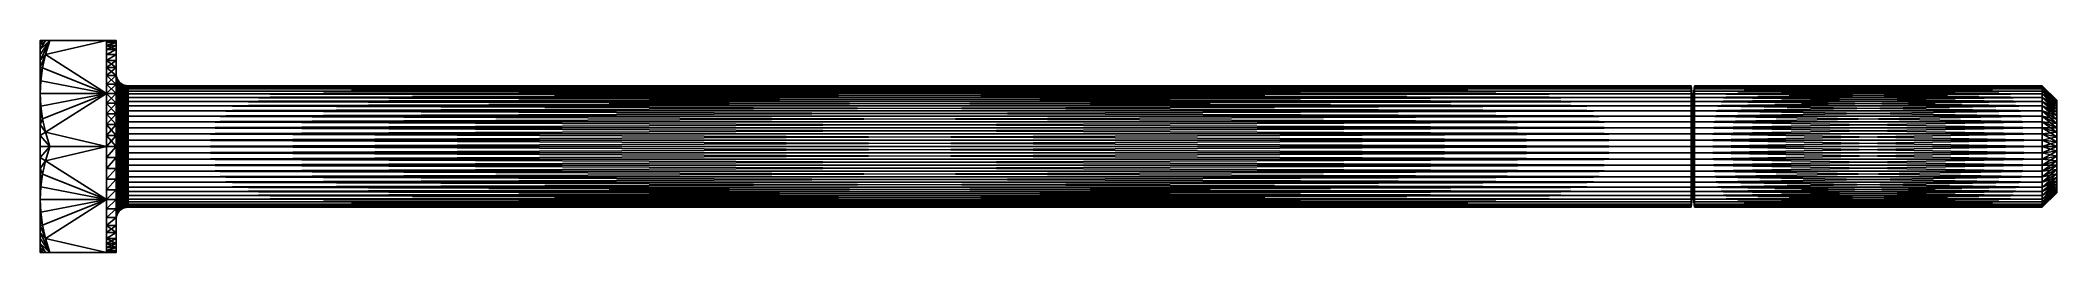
# Model space of a CAD drawing. Extents: x -0.16 to 4, y -0.22 to 0.22.
import ezdxf

# ---------------------------------------------------------------- set-up
doc = ezdxf.new("R2010")
doc.units = 0
doc.layers.get('0').update_dxf_attribs({"linetype": 'CONTINUOUS'})

msp = doc.modelspace()

# ---------------------------------------------------------------- meshes
at = {"color": 252, "linetype": 'CONTINUOUS'}
mesh = msp.add_polyface(dxfattribs=at)
corners = [(-0.136712, 0, -0.252591), (-0.145414, 0.029234, -0.235712), (-0.151456, 0.056687, -0.219862), (-0.155046, 0.083154, -0.204582), (-0.15625, 0.109375, -0.189443), (-0.155046, 0.135596, -0.174305), (-0.151456, 0.162063, -0.159024), (-0.145414, 0.189516, -0.143174), (-0.136712, 0.21875, -0.126295), (-0.02, 0.21875, -0.126295), (-0.02, 0.109375, -0.189443), (-0.02, 0, -0.252591)]
mesh.append_faces([[corners[k] for k in face] for face in [(0, 1, 11), (11, 1, 10), (10, 1, 2), (10, 2, 3), (3, 4, 10), (10, 4, 5), (10, 5, 6), (6, 7, 10), (10, 7, 9), (9, 7, 8)]], dxfattribs={"color": 252})
mesh = msp.add_polyface(dxfattribs=at)
corners = [(-0.136712, 0.21875, -0.126295), (-0.145414, 0.189516, -0.143174), (-0.151456, 0.162063, -0.159024), (-0.155046, 0.135596, -0.174305), (-0.15625, 0.109375, -0.189443), (-0.15625, 0.128578, -0.176972), (-0.15625, 0.146372, -0.162563), (-0.15625, 0.162563, -0.146372), (-0.15625, 0.176972, -0.128578), (-0.15625, 0.189443, -0.109375), (-0.15625, 0.199838, -0.088974), (-0.15625, 0.208044, -0.067597), (-0.15625, 0.21397, -0.045481), (-0.15625, 0.217552, -0.022866), (-0.15625, 0.21875), (-0.155046, 0.21875, -0.030277), (-0.151456, 0.21875, -0.060839), (-0.145414, 0.21875, -0.092539)]
mesh.append_faces([[corners[k] for k in face] for face in [(1, 8, 0), (0, 8, 9), (0, 9, 10), (8, 1, 7), (7, 1, 2), (7, 2, 6), (6, 2, 3), (6, 3, 5), (5, 3, 4), (0, 10, 17), (17, 10, 11), (17, 11, 16), (16, 11, 12), (16, 12, 15), (15, 12, 13), (15, 13, 14)]], dxfattribs={"color": 252})
mesh = msp.add_polyface(dxfattribs=at)
corners = [(-0.136712, 0.21875, 0.126295), (-0.145414, 0.189516, 0.143174), (-0.151456, 0.162063, 0.159024), (-0.155046, 0.135596, 0.174305), (-0.15625, 0.109375, 0.189443), (-0.155046, 0.083154, 0.204582), (-0.151456, 0.056687, 0.219862), (-0.145414, 0.029234, 0.235712), (-0.136712, 0, 0.252591), (-0.02, 0, 0.252591), (-0.02, 0.109375, 0.189443), (-0.02, 0.21875, 0.126295)]
mesh.append_faces([[corners[k] for k in face] for face in [(0, 1, 11), (11, 1, 10), (10, 1, 2), (10, 2, 3), (3, 4, 10), (10, 4, 5), (10, 5, 6), (6, 7, 10), (10, 7, 9), (9, 7, 8)]], dxfattribs={"color": 252})
mesh = msp.add_polyface(dxfattribs=at)
corners = [(-0.136712, 0.21875, -0.126295), (-0.145414, 0.21875, -0.092539), (-0.151456, 0.21875, -0.060839), (-0.155046, 0.21875, -0.030277), (-0.15625, 0.21875), (-0.155046, 0.21875, 0.030277), (-0.151456, 0.21875, 0.060839), (-0.145414, 0.21875, 0.092539), (-0.136712, 0.21875, 0.126295), (-0.02, 0.21875, 0.126295), (-0.02, 0.21875), (-0.02, 0.21875, -0.126295)]
mesh.append_faces([[corners[k] for k in face] for face in [(0, 1, 11), (11, 1, 10), (10, 1, 2), (10, 2, 3), (3, 4, 10), (10, 4, 5), (10, 5, 6), (6, 7, 10), (10, 7, 9), (9, 7, 8)]], dxfattribs={"color": 252})
mesh = msp.add_polyface(dxfattribs=at)
corners = [(-0.15625, 0.109375, 0.189443), (-0.155046, 0.135596, 0.174305), (-0.151456, 0.162063, 0.159024), (-0.145414, 0.189516, 0.143174), (-0.136712, 0.21875, 0.126295), (-0.145414, 0.21875, 0.092539), (-0.151456, 0.21875, 0.060839), (-0.155046, 0.21875, 0.030277), (-0.15625, 0.21875), (-0.15625, 0.217552, 0.022866), (-0.15625, 0.21397, 0.045481), (-0.15625, 0.208044, 0.067597), (-0.15625, 0.199838, 0.088974), (-0.15625, 0.189443, 0.109375), (-0.15625, 0.176972, 0.128578), (-0.15625, 0.162563, 0.146372), (-0.15625, 0.146372, 0.162563), (-0.15625, 0.128578, 0.176972)]
mesh.append_faces([[corners[k] for k in face] for face in [(0, 1, 17), (17, 1, 16), (16, 1, 2), (16, 2, 15), (15, 2, 3), (15, 3, 14), (14, 3, 4), (14, 4, 13), (13, 4, 12), (12, 4, 5), (12, 5, 11), (11, 5, 6), (11, 6, 10), (10, 6, 7), (10, 7, 9), (9, 7, 8)]], dxfattribs={"color": 252})
mesh = msp.add_polyface(dxfattribs=at)
corners = [(-0.15625, 0.21875), (-0.15625, 0.217552, -0.022866), (-0.15625, 0.21397, -0.045481), (-0.15625, 0.208044, -0.067597), (-0.15625, 0.199838, -0.088974), (-0.15625, 0.189443, -0.109375), (-0.15625, 0.176972, -0.128578), (-0.15625, 0.162563, -0.146372), (-0.15625, 0.146372, -0.162563), (-0.15625, 0.128578, -0.176972), (-0.15625, 0.109375, -0.189443), (-0.15625, 0.088974, -0.199838), (-0.15625, 0.067597, -0.208044), (-0.15625, 0.045481, -0.21397), (-0.15625, 0.022866, -0.217552), (-0.15625, 0, -0.21875), (-0.15625, -0.022866, -0.217552), (-0.15625, -0.045481, -0.21397), (-0.15625, -0.067597, -0.208044), (-0.15625, -0.088974, -0.199838), (-0.15625, -0.109375, -0.189443), (-0.15625, -0.128578, -0.176972), (-0.15625, -0.146372, -0.162563), (-0.15625, -0.162563, -0.146372), (-0.15625, -0.176972, -0.128578), (-0.15625, -0.189443, -0.109375), (-0.15625, -0.199838, -0.088974), (-0.15625, -0.208044, -0.067597), (-0.15625, -0.21397, -0.045481), (-0.15625, -0.217552, -0.022866), (-0.15625, -0.21875), (-0.15625, -0.217552, 0.022866), (-0.15625, -0.21397, 0.045481), (-0.15625, -0.208044, 0.067597), (-0.15625, -0.199838, 0.088974), (-0.15625, -0.189443, 0.109375), (-0.15625, -0.176972, 0.128578), (-0.15625, -0.162563, 0.146372), (-0.15625, -0.146372, 0.162563), (-0.15625, -0.128578, 0.176972), (-0.15625, -0.109375, 0.189443), (-0.15625, -0.088974, 0.199838), (-0.15625, -0.067597, 0.208044), (-0.15625, -0.045481, 0.21397), (-0.15625, -0.022866, 0.217552), (-0.15625, 0, 0.21875), (-0.15625, 0.022866, 0.217552), (-0.15625, 0.045481, 0.21397), (-0.15625, 0.067597, 0.208044), (-0.15625, 0.088974, 0.199838), (-0.15625, 0.109375, 0.189443), (-0.15625, 0.128578, 0.176972), (-0.15625, 0.146372, 0.162563), (-0.15625, 0.162563, 0.146372), (-0.15625, 0.176972, 0.128578), (-0.15625, 0.189443, 0.109375), (-0.15625, 0.199838, 0.088974), (-0.15625, 0.208044, 0.067597), (-0.15625, 0.21397, 0.045481), (-0.15625, 0.217552, 0.022866)]
mesh.append_faces([[corners[k] for k in face] for face in [(0, 1, 59), (59, 1, 2), (59, 2, 58), (58, 2, 57), (57, 2, 3), (57, 3, 56), (56, 3, 4), (56, 4, 55), (55, 4, 5), (55, 5, 6), (7, 53, 6), (6, 53, 54), (6, 54, 55), (7, 8, 53), (53, 8, 52), (52, 8, 51), (51, 8, 9), (51, 9, 50), (50, 9, 10), (50, 10, 11), (50, 11, 49), (49, 11, 12), (49, 12, 48), (48, 12, 13), (48, 13, 47), (47, 13, 46), (46, 13, 14), (46, 14, 15), (16, 44, 15), (15, 44, 45), (15, 45, 46), (44, 16, 43), (43, 16, 17), (43, 17, 42), (42, 17, 18), (42, 18, 19), (20, 40, 19), (19, 40, 41), (19, 41, 42), (40, 20, 39), (39, 20, 21), (39, 21, 22), (23, 37, 22), (22, 37, 38), (22, 38, 39), (37, 23, 36), (36, 23, 24), (36, 24, 25), (26, 34, 25), (25, 34, 35), (25, 35, 36), (34, 26, 33), (33, 26, 27), (33, 27, 32), (32, 27, 28), (32, 28, 29), (30, 31, 29), (29, 31, 32)]], dxfattribs={"color": 252})
mesh = msp.add_polyface(dxfattribs=at)
corners = [(-0.02, 0.109375, -0.189443), (-0.02, 0.21875, -0.126295), (-0.02, 0.21875), (-0.02, 0.217552, -0.022866), (-0.02, 0.21397, -0.045481), (-0.02, 0.208044, -0.067597), (-0.02, 0.199838, -0.088974), (-0.02, 0.189443, -0.109375), (-0.02, 0.176972, -0.128578), (-0.02, 0.162563, -0.146372), (-0.02, 0.146372, -0.162563), (-0.02, 0.128578, -0.176972)]
mesh.append_faces([[corners[k] for k in face] for face in [(0, 1, 11), (11, 1, 10), (10, 1, 9), (9, 1, 8), (8, 1, 7), (7, 1, 6), (6, 1, 5), (5, 1, 4), (4, 1, 3), (3, 1, 2)]], dxfattribs={"color": 252})
mesh = msp.add_polyface(dxfattribs=at)
corners = [(-0.02, 0.21875, 0.126295), (-0.02, 0.109375, 0.189443), (-0.02, 0.128578, 0.176972), (-0.02, 0.146372, 0.162563), (-0.02, 0.162563, 0.146372), (-0.02, 0.176972, 0.128578), (-0.02, 0.189443, 0.109375), (-0.02, 0.199838, 0.088974), (-0.02, 0.208044, 0.067597), (-0.02, 0.21397, 0.045481), (-0.02, 0.217552, 0.022866), (-0.02, 0.21875)]
mesh.append_faces([[corners[k] for k in face] for face in [(1, 2, 0), (0, 2, 3), (0, 3, 4), (4, 5, 0), (0, 5, 6), (0, 6, 7), (7, 8, 0), (0, 8, 9), (0, 9, 10), (10, 11, 0)]], dxfattribs={"color": 252})
mesh = msp.add_polyface(dxfattribs=at)
corners = [(-0.02, 0.109375, -0.189443), (-0.02, 0.128578, -0.176972), (-0.02, 0.146372, -0.162563), (-0.02, 0.162563, -0.146372), (-0.02, 0.176972, -0.128578), (-0.02, 0.189443, -0.109375), (-0.02, 0.199838, -0.088974), (-0.02, 0.208044, -0.067597), (-0.02, 0.21397, -0.045481), (-0.02, 0.217552, -0.022866), (-0.02, 0.21875), (-0.02, 0.217552, 0.022866), (-0.02, 0.21397, 0.045481), (-0.02, 0.208044, 0.067597), (-0.02, 0.199838, 0.088974), (-0.02, 0.189443, 0.109375), (-0.02, 0.176972, 0.128578), (-0.02, 0.162563, 0.146372), (-0.02, 0.146372, 0.162563), (-0.02, 0.128578, 0.176972), (-0.02, 0.109375, 0.189443), (-0.02, 0.088974, 0.199838), (-0.02, 0.067597, 0.208044), (-0.02, 0.045481, 0.21397), (-0.02, 0.022866, 0.217552), (-0.02, 0, 0.21875), (-0.02, -0.022866, 0.217552), (-0.02, -0.045481, 0.21397), (-0.02, -0.067597, 0.208044), (-0.02, -0.088974, 0.199838), (-0.02, -0.109375, 0.189443), (-0.02, -0.128578, 0.176972), (-0.02, -0.146372, 0.162563), (-0.02, -0.162563, 0.146372), (-0.02, -0.176972, 0.128578), (-0.02, -0.189443, 0.109375), (-0.02, -0.199838, 0.088974), (-0.02, -0.208044, 0.067597), (-0.02, -0.21397, 0.045481), (-0.02, -0.217552, 0.022866), (-0.02, -0.21875), (-0.02, -0.217552, -0.022866), (-0.02, -0.21397, -0.045481), (-0.02, -0.208044, -0.067597), (-0.02, -0.199838, -0.088974), (-0.02, -0.189443, -0.109375), (-0.02, -0.176972, -0.128578), (-0.02, -0.162563, -0.146372), (-0.02, -0.146372, -0.162563), (-0.02, -0.128578, -0.176972), (-0.02, -0.109375, -0.189443), (-0.02, -0.088974, -0.199838), (-0.02, -0.067597, -0.208044), (-0.02, -0.045481, -0.21397), (-0.02, -0.022866, -0.217552), (-0.02, 0, -0.21875), (-0.02, 0.022866, -0.217552), (-0.02, 0.045481, -0.21397), (-0.02, 0.067597, -0.208044), (-0.02, 0.088974, -0.199838), (0, 0, 0.21875), (0, 0.022866, 0.217552), (0, 0.045481, 0.21397), (0, 0.067597, 0.208044), (0, 0.088974, 0.199838), (0, 0.109375, 0.189443), (0, 0.128578, 0.176972), (0, 0.146372, 0.162563), (0, 0.162563, 0.146372), (0, 0.176972, 0.128578), (0, 0.189443, 0.109375), (0, 0.199838, 0.088974), (0, 0.208044, 0.067597), (0, 0.21397, 0.045481), (0, 0.217552, 0.022866), (0, 0.21875), (0, 0.217552, -0.022866), (0, 0.21397, -0.045481), (0, 0.208044, -0.067597), (0, 0.199838, -0.088974), (0, 0.189443, -0.109375), (0, 0.176972, -0.128578), (0, 0.162563, -0.146372), (0, 0.146372, -0.162563), (0, 0.128578, -0.176972), (0, 0.109375, -0.189443), (0, 0.088974, -0.199838), (0, 0.067597, -0.208044), (0, 0.045481, -0.21397), (0, 0.022866, -0.217552), (0, 0, -0.21875), (0, -0.022866, -0.217552), (0, -0.045481, -0.21397), (0, -0.067597, -0.208044), (0, -0.088974, -0.199838), (0, -0.109375, -0.189443), (0, -0.128578, -0.176972), (0, -0.146372, -0.162563), (0, -0.162563, -0.146372), (0, -0.176972, -0.128578), (0, -0.189443, -0.109375), (0, -0.199838, -0.088974), (0, -0.208044, -0.067597), (0, -0.21397, -0.045481), (0, -0.217552, -0.022866), (0, -0.21875), (0, -0.217552, 0.022866), (0, -0.21397, 0.045481), (0, -0.208044, 0.067597), (0, -0.199838, 0.088974), (0, -0.189443, 0.109375), (0, -0.176972, 0.128578), (0, -0.162563, 0.146372), (0, -0.146372, 0.162563), (0, -0.128578, 0.176972), (0, -0.109375, 0.189443), (0, -0.088974, 0.199838), (0, -0.067597, 0.208044), (0, -0.045481, 0.21397), (0, -0.022866, 0.217552)]
mesh.append_faces([[corners[k] for k in face] for face in [(1, 84, 0), (0, 84, 85), (0, 85, 59), (59, 85, 86), (59, 86, 58), (58, 86, 87), (58, 87, 57), (57, 87, 88), (57, 88, 56), (56, 88, 89), (56, 89, 55), (55, 89, 90), (55, 90, 54), (54, 90, 91), (54, 91, 53), (53, 91, 92), (53, 92, 52), (52, 92, 93), (52, 93, 51), (51, 93, 94), (51, 94, 50), (50, 94, 95), (50, 95, 49), (49, 95, 96), (49, 96, 48), (48, 96, 97), (48, 97, 47), (47, 97, 98), (47, 98, 46), (46, 98, 99), (46, 99, 45), (45, 99, 100), (45, 100, 101), (84, 1, 83), (83, 1, 2), (83, 2, 82), (82, 2, 3), (82, 3, 81), (81, 3, 4), (81, 4, 80), (80, 4, 5), (80, 5, 79), (79, 5, 6), (79, 6, 78), (78, 6, 7), (78, 7, 77), (77, 7, 8), (77, 8, 76), (76, 8, 9), (76, 9, 75), (75, 9, 10), (75, 10, 11), (75, 11, 74), (74, 11, 12), (74, 12, 73), (73, 12, 13), (73, 13, 72), (72, 13, 71), (71, 13, 14), (71, 14, 15), (71, 15, 70), (70, 15, 16), (70, 16, 69), (69, 16, 68), (68, 16, 17), (68, 17, 67), (67, 17, 18), (67, 18, 66), (66, 18, 19), (66, 19, 65), (65, 19, 20), (65, 20, 64), (64, 20, 21), (64, 21, 63), (63, 21, 22), (63, 22, 62), (62, 22, 23), (62, 23, 61), (61, 23, 24), (61, 24, 60), (60, 24, 25), (60, 25, 26), (60, 26, 119), (119, 26, 27), (119, 27, 118), (118, 27, 28), (118, 28, 117), (117, 28, 29), (117, 29, 116), (116, 29, 30), (116, 30, 115), (115, 30, 31), (115, 31, 114), (114, 31, 32), (114, 32, 113), (113, 32, 33), (113, 33, 112), (112, 33, 111), (111, 33, 34), (111, 34, 35), (111, 35, 110), (110, 35, 36), (110, 36, 109), (109, 36, 108), (108, 36, 37), (108, 37, 38), (108, 38, 107), (107, 38, 39), (107, 39, 106), (106, 39, 105), (105, 39, 40), (105, 40, 104), (104, 40, 41), (104, 41, 103), (103, 41, 42), (103, 42, 102), (102, 42, 43), (102, 43, 101), (101, 43, 44), (101, 44, 45)]], dxfattribs={"color": 252})
mesh = msp.add_polyface(dxfattribs=at)
corners = [(0, 0, 0.21875), (0, -0.022866, 0.217552), (0, -0.045481, 0.21397), (0, -0.067597, 0.208044), (0, -0.088974, 0.199838), (0, -0.109375, 0.189443), (0, -0.128578, 0.176972), (0, -0.146372, 0.162563), (0, -0.162563, 0.146372), (0, -0.176972, 0.128578), (0, -0.189443, 0.109375), (0, -0.199838, 0.088974), (0, -0.208044, 0.067597), (0, -0.21397, 0.045481), (0, -0.217552, 0.022866), (0, -0.21875), (0, -0.217552, -0.022866), (0, -0.21397, -0.045481), (0, -0.208044, -0.067597), (0, -0.199838, -0.088974), (0, -0.189443, -0.109375), (0, -0.176972, -0.128578), (0, -0.162563, -0.146372), (0, -0.146372, -0.162563), (0, -0.128578, -0.176972), (0, -0.109375, -0.189443), (0, -0.088974, -0.199838), (0, -0.067597, -0.208044), (0, -0.045481, -0.21397), (0, -0.022866, -0.217552), (0, 0, -0.21875), (0, 0.022866, -0.217552), (0, 0.045481, -0.21397), (0, 0.067597, -0.208044), (0, 0.088974, -0.199838), (0, 0.109375, -0.189443), (0, 0.128578, -0.176972), (0, 0.146372, -0.162563), (0, 0.162563, -0.146372), (0, 0.176972, -0.128578), (0, 0.189443, -0.109375), (0, 0.199838, -0.088974), (0, 0.208044, -0.067597), (0, 0.21397, -0.045481), (0, 0.217552, -0.022866), (0, 0.21875), (0, 0.217552, 0.022866), (0, 0.21397, 0.045481), (0, 0.208044, 0.067597), (0, 0.199838, 0.088974), (0, 0.189443, 0.109375), (0, 0.176972, 0.128578), (0, 0.162563, 0.146372), (0, 0.146372, 0.162563), (0, 0.128578, 0.176972), (0, 0.109375, 0.189443), (0, 0.088974, 0.199838), (0, 0.067597, 0.208044), (0, 0.045481, 0.21397), (0, 0.022866, 0.217552), (0, 0, -0.15), (0, -0.015679, -0.149178), (0, -0.031187, -0.146722), (0, -0.046353, -0.142658), (0, -0.06101, -0.137032), (0, -0.075, -0.129904), (0, -0.088168, -0.121353), (0, -0.10037, -0.111472), (0, -0.111472, -0.10037), (0, -0.121353, -0.088168), (0, -0.129904, -0.075), (0, -0.137032, -0.06101), (0, -0.142658, -0.046353), (0, -0.146722, -0.031187), (0, -0.149178, -0.015679), (0, -0.15), (0, -0.149178, 0.015679), (0, -0.146722, 0.031187), (0, -0.142658, 0.046353), (0, -0.137032, 0.06101), (0, -0.129904, 0.075), (0, -0.121353, 0.088168), (0, -0.111472, 0.10037), (0, -0.10037, 0.111472), (0, -0.088168, 0.121353), (0, -0.075, 0.129904), (0, -0.06101, 0.137032), (0, -0.046353, 0.142658), (0, -0.031187, 0.146722), (0, -0.015679, 0.149178), (0, 0, 0.15), (0, 0.015679, 0.149178), (0, 0.031187, 0.146722), (0, 0.046353, 0.142658), (0, 0.06101, 0.137032), (0, 0.075, 0.129904), (0, 0.088168, 0.121353), (0, 0.10037, 0.111472), (0, 0.111472, 0.10037), (0, 0.121353, 0.088168), (0, 0.129904, 0.075), (0, 0.137032, 0.06101), (0, 0.142658, 0.046353), (0, 0.146722, 0.031187), (0, 0.149178, 0.015679), (0, 0.15), (0, 0.149178, -0.015679), (0, 0.146722, -0.031187), (0, 0.142658, -0.046353), (0, 0.137032, -0.06101), (0, 0.129904, -0.075), (0, 0.121353, -0.088168), (0, 0.111472, -0.10037), (0, 0.10037, -0.111472), (0, 0.088168, -0.121353), (0, 0.075, -0.129904), (0, 0.06101, -0.137032), (0, 0.046353, -0.142658), (0, 0.031187, -0.146722), (0, 0.015679, -0.149178)]
mesh.append_faces([[corners[k] for k in face] for face in [(59, 0, 90), (90, 0, 1), (90, 1, 89), (89, 1, 2), (89, 2, 88), (88, 2, 3), (88, 3, 87), (87, 3, 4), (87, 4, 86), (86, 4, 5), (86, 5, 85), (85, 5, 6), (85, 6, 84), (84, 6, 7), (84, 7, 83), (83, 7, 8), (83, 8, 82), (82, 8, 9), (82, 9, 81), (81, 9, 10), (81, 10, 80), (80, 10, 11), (80, 11, 79), (79, 11, 12), (79, 12, 78), (78, 12, 13), (78, 13, 77), (77, 13, 14), (77, 14, 76), (76, 14, 15), (76, 15, 75), (75, 15, 74), (74, 15, 16), (74, 16, 73), (73, 16, 17), (73, 17, 72), (72, 17, 18), (72, 18, 71), (71, 18, 19), (71, 19, 70), (70, 19, 20), (70, 20, 69), (69, 20, 21), (69, 21, 68), (68, 21, 22), (68, 22, 67), (67, 22, 23), (67, 23, 66), (66, 23, 24), (66, 24, 65), (65, 24, 25), (65, 25, 64), (64, 25, 26), (64, 26, 63), (63, 26, 27), (63, 27, 62), (62, 27, 28), (62, 28, 61), (61, 28, 29), (61, 29, 60), (60, 29, 30), (60, 30, 31), (60, 31, 119), (119, 31, 32), (119, 32, 118), (118, 32, 33), (118, 33, 117), (117, 33, 34), (117, 34, 116), (116, 34, 35), (116, 35, 115), (115, 35, 36), (115, 36, 114), (114, 36, 37), (114, 37, 113), (113, 37, 38), (113, 38, 112), (112, 38, 39), (112, 39, 111), (111, 39, 40), (111, 40, 110), (110, 40, 41), (110, 41, 109), (109, 41, 42), (109, 42, 108), (108, 42, 43), (108, 43, 107), (107, 43, 44), (107, 44, 106), (106, 44, 45), (106, 45, 105), (105, 45, 104), (104, 45, 46), (104, 46, 103), (103, 46, 47), (103, 47, 102), (102, 47, 48), (102, 48, 101), (101, 48, 49), (101, 49, 100), (100, 49, 50), (100, 50, 99), (99, 50, 51), (99, 51, 98), (98, 51, 52), (98, 52, 97), (97, 52, 53), (97, 53, 96), (96, 53, 54), (96, 54, 95), (95, 54, 55), (95, 55, 94), (94, 55, 56), (94, 56, 93), (93, 56, 57), (93, 57, 92), (92, 57, 58), (92, 58, 91), (91, 58, 59), (91, 59, 90)]], dxfattribs={"color": 252})
mesh = msp.add_polyface(dxfattribs=at)
corners = [(0.000137, 0.134645, -0.059948), (0, 0.142658, -0.046353), (0.000137, 0.140173, -0.045545), (0.000137, 0.144166, -0.030643), (0.000546, 0.141638, -0.030106), (0.000546, 0.144009, -0.015136), (0.001224, 0.141495, -0.014872), (0.001224, 0.139166, -0.029581), (0.002161, 0.139066, -0.014616), (0.002161, 0.136776, -0.029073), (0, 0.146722, -0.031187), (0.000137, 0.146579, -0.015406), (0.000546, 0.144802), (0.001224, 0.142275), (0.002161, 0.139832), (0, 0.149178, -0.015679), (0.000137, 0.147387), (0.000546, 0.144009, 0.015136), (0.001224, 0.141495, 0.014872), (0.002161, 0.139066, 0.014616), (0.003349, 0.136747, 0.014373), (0.003349, 0.1375), (0, 0.15), (0.000137, 0.146579, 0.015406), (0.000546, 0.141638, 0.030106), (0.001224, 0.139166, 0.029581), (0.002161, 0.136776, 0.029073), (0, 0.149178, 0.015679), (0.000137, 0.144166, 0.030643), (0.000546, 0.137715, 0.044746), (0.001224, 0.135311, 0.043965), (0, 0.146722, 0.031187), (0.000137, 0.140173, 0.045545), (0, 0.142658, 0.046353), (0.000137, 0.134645, 0.059948), (0.001224, 0.135311, -0.043965), (0.000546, 0.137715, -0.044746)]
mesh.append_faces([[corners[k] for k in face] for face in [(0, 1, 2), (2, 1, 3), (2, 3, 4), (4, 3, 5), (4, 5, 6, 7), (7, 6, 8, 9), (1, 10, 3), (3, 10, 11), (3, 11, 5), (5, 11, 12), (5, 12, 13, 6), (6, 13, 14, 8), (10, 15, 11), (11, 15, 16), (11, 16, 12), (12, 16, 17), (12, 17, 18, 13), (13, 18, 19, 14), (14, 19, 20, 21), (15, 22, 16), (16, 22, 23), (16, 23, 17), (17, 23, 24), (17, 24, 25, 18), (18, 25, 26, 19), (22, 27, 23), (23, 27, 28), (23, 28, 24), (24, 28, 29), (24, 29, 30, 25), (27, 31, 28), (28, 31, 32), (28, 32, 29), (31, 33, 32), (32, 33, 34), (4, 7, 35, 36), (36, 2, 4)]], dxfattribs={"color": 252})
mesh = msp.add_polyface(dxfattribs=at)
corners = [(0.000137, 0.127641, -0.073693), (0, 0.129904, -0.075), (0, 0.137032, -0.06101), (0.000137, 0.134645, -0.059948), (0, 0.142658, -0.046353), (0.002161, 0.136776, -0.029073), (0.002161, 0.139066, -0.014616), (0.003349, 0.136747, -0.014373), (0.003349, 0.134495, -0.028588), (0.004775, 0.134564, -0.014143), (0.004775, 0.132349, -0.028132), (0.006421, 0.132542, -0.013931), (0.006421, 0.130359, -0.027709), (0.008272, 0.130701, -0.013737), (0.008272, 0.12855, -0.027324), (0.002161, 0.139832), (0.003349, 0.1375), (0.004775, 0.135305), (0.006421, 0.133272), (0.008272, 0.131421), (0.003349, 0.136747, 0.014373), (0.004775, 0.134564, 0.014143), (0.006421, 0.132542, 0.013931), (0.008272, 0.130701, 0.013737), (0.002161, 0.139066, 0.014616), (0.002161, 0.136776, 0.029073), (0.003349, 0.134495, 0.028588), (0.004775, 0.132349, 0.028132), (0.006421, 0.130359, 0.027709), (0.008272, 0.12855, 0.027324), (0.001224, 0.139166, 0.029581), (0.001224, 0.135311, 0.043965), (0.002161, 0.132988, 0.04321), (0.003349, 0.13077, 0.04249), (0.004775, 0.128683, 0.041812), (0.000546, 0.137715, 0.044746), (0.000137, 0.140173, 0.045545), (0.000546, 0.132283, 0.058896), (0.001224, 0.129974, 0.057868), (0.002161, 0.127743, 0.056875), (0.000137, 0.134645, 0.059948), (0.000546, 0.125402, 0.072401), (0, 0.142658, 0.046353), (0, 0.137032, 0.06101), (0, 0.129904, 0.075), (0.000137, 0.127641, 0.073693), (0.004775, 0.128683, -0.041812), (0.003349, 0.13077, -0.04249), (0.002161, 0.132988, -0.04321), (0.001224, 0.139166, -0.029581), (0.001224, 0.135311, -0.043965), (0.002161, 0.127743, -0.056875), (0.001224, 0.129974, -0.057868), (0.000546, 0.137715, -0.044746), (0.000546, 0.132283, -0.058896), (0.000137, 0.140173, -0.045545)]
mesh.append_faces([[corners[k] for k in face] for face in [(0, 1, 2), (0, 2, 3), (3, 2, 4), (5, 6, 7, 8), (8, 7, 9, 10), (10, 9, 11, 12), (12, 11, 13, 14), (6, 15, 16, 7), (7, 16, 17, 9), (9, 17, 18, 11), (11, 18, 19, 13), (16, 20, 21, 17), (17, 21, 22, 18), (18, 22, 23, 19), (24, 25, 26, 20), (20, 26, 27, 21), (21, 27, 28, 22), (22, 28, 29, 23), (30, 31, 32, 25), (25, 32, 33, 26), (26, 33, 34, 27), (35, 36, 37), (35, 37, 38, 31), (31, 38, 39, 32), (36, 40, 37), (37, 40, 41), (42, 43, 40), (40, 43, 44), (40, 44, 45), (8, 10, 46, 47), (5, 8, 47, 48), (49, 5, 48, 50), (50, 48, 51, 52), (53, 50, 52, 54), (3, 55, 53), (0, 3, 54), (54, 3, 53)]], dxfattribs={"color": 252})
mesh = msp.add_polyface(dxfattribs=at)
corners = [(0.000137, 0.119238, -0.086632), (0, 0.121353, -0.088168), (0, 0.129904, -0.075), (0.000137, 0.127641, -0.073693), (0.008272, 0.12855, -0.027324), (0.008272, 0.130701, -0.013737), (0.010305, 0.129064, -0.013565), (0.010305, 0.126939, -0.026982), (0.0125, 0.127646, -0.013416), (0.0125, 0.125545, -0.026685), (0.008272, 0.131421), (0.010305, 0.129775), (0.0125, 0.128349), (0.008272, 0.130701, 0.013737), (0.010305, 0.129064, 0.013565), (0.0125, 0.127646, 0.013416), (0.008272, 0.12855, 0.027324), (0.010305, 0.126939, 0.026982), (0.004775, 0.132349, 0.028132), (0.004775, 0.128683, 0.041812), (0.006421, 0.126749, 0.041183), (0.006421, 0.130359, 0.027709), (0.008272, 0.124989, 0.040611), (0.010305, 0.123423, 0.040103), (0.002161, 0.132988, 0.04321), (0.002161, 0.127743, 0.056875), (0.003349, 0.125613, 0.055926), (0.003349, 0.13077, 0.04249), (0.004775, 0.123608, 0.055034), (0.006421, 0.12175, 0.054206), (0.008272, 0.120059, 0.053454), (0.010305, 0.118555, 0.052784), (0.000546, 0.132283, 0.058896), (0.000546, 0.125402, 0.072401), (0.001224, 0.123213, 0.071137), (0.001224, 0.129974, 0.057868), (0.002161, 0.121098, 0.069916), (0.003349, 0.119078, 0.06875), (0.000137, 0.127641, 0.073693), (0, 0.129904, 0.075), (0.000137, 0.119238, 0.086632), (0, 0.121353, 0.088168), (0.000546, 0.125402, -0.072401), (0.000137, 0.134645, 0.059948), (0.000546, 0.117147, 0.085113), (0.010305, 0.123423, -0.040103), (0.008272, 0.124989, -0.040611), (0.010305, 0.118555, -0.052784), (0.008272, 0.120059, -0.053454), (0.006421, 0.130359, -0.027709), (0.006421, 0.126749, -0.041183), (0.006421, 0.12175, -0.054206), (0.004775, 0.132349, -0.028132), (0.004775, 0.128683, -0.041812), (0.004775, 0.123608, -0.055034), (0.003349, 0.13077, -0.04249), (0.003349, 0.125613, -0.055926), (0.002161, 0.132988, -0.04321), (0.002161, 0.127743, -0.056875), (0.003349, 0.119078, -0.06875), (0.002161, 0.121098, -0.069916), (0.001224, 0.129974, -0.057868), (0.001224, 0.123213, -0.071137), (0.000546, 0.132283, -0.058896)]
mesh.append_faces([[corners[k] for k in face] for face in [(0, 1, 2), (0, 2, 3), (4, 5, 6, 7), (7, 6, 8, 9), (5, 10, 11, 6), (6, 11, 12, 8), (10, 13, 14, 11), (11, 14, 15, 12), (13, 16, 17, 14), (18, 19, 20, 21), (21, 20, 22, 16), (16, 22, 23, 17), (24, 25, 26, 27), (27, 26, 28, 19), (19, 28, 29, 20), (20, 29, 30, 22), (22, 30, 31, 23), (32, 33, 34, 35), (35, 34, 36, 25), (25, 36, 37, 26), (38, 39, 40), (39, 41, 40), (42, 0, 3), (33, 43, 38), (33, 38, 44), (4, 7, 45, 46), (46, 45, 47, 48), (49, 4, 46, 50), (50, 46, 48, 51), (52, 49, 50, 53), (53, 50, 51, 54), (55, 53, 54, 56), (57, 55, 56, 58), (58, 56, 59, 60), (61, 58, 60, 62), (63, 61, 62, 42), (42, 3, 63)]], dxfattribs={"color": 252})
mesh = msp.add_polyface(dxfattribs=at)
corners = [(0.000546, 0.107609, -0.096892), (0.000137, 0.10953, -0.098621), (0.000546, 0.117147, -0.085113), (0.001224, 0.115103, -0.083627), (0.001224, 0.105731, -0.0952), (0.002161, 0.113126, -0.082191), (0.002161, 0.103915, -0.093566), (0, 0.111472, -0.10037), (0.000137, 0.119238, -0.086632), (0.000546, 0.125402, -0.072401), (0.001224, 0.123213, -0.071137), (0.002161, 0.121098, -0.069916), (0.003349, 0.119078, -0.06875), (0.003349, 0.11124, -0.08082), (0.004775, 0.117178, -0.067653), (0.004775, 0.109464, -0.079531), (0.006421, 0.115417, -0.066636), (0.006421, 0.107819, -0.078335), (0.008272, 0.113814, -0.065711), (0.008272, 0.106322, -0.077248), (0, 0.121353, -0.088168), (0.010305, 0.123423, 0.040103), (0.010305, 0.118555, 0.052784), (0.0125, 0.117253, 0.052204), (0.0125, 0.122067, 0.039662), (0.003349, 0.125613, 0.055926), (0.003349, 0.119078, 0.06875), (0.004775, 0.117178, 0.067653), (0.004775, 0.123608, 0.055034), (0.006421, 0.115417, 0.066636), (0.006421, 0.12175, 0.054206), (0.008272, 0.113814, 0.065711), (0.008272, 0.120059, 0.053454), (0.010305, 0.112388, 0.064887), (0.0125, 0.111154, 0.064175), (0.000137, 0.127641, 0.073693), (0.000137, 0.119238, 0.086632), (0.000546, 0.117147, 0.085113), (0.000546, 0.107609, 0.096892), (0.001224, 0.105731, 0.0952), (0.001224, 0.115103, 0.083627), (0.002161, 0.103915, 0.093566), (0.002161, 0.113126, 0.082191), (0, 0.121353, 0.088168), (0.000137, 0.10953, 0.098621), (0, 0.111472, 0.10037), (0.006421, 0.107819, 0.078335), (0.008272, 0.106322, 0.077248), (0.004775, 0.109464, 0.079531), (0.003349, 0.11124, 0.08082), (0.002161, 0.121098, 0.069916), (0.001224, 0.123213, 0.071137), (0.000546, 0.125402, 0.072401), (0.010305, 0.123423, -0.040103), (0.0125, 0.122067, -0.039662), (0.0125, 0.117253, -0.052204), (0.010305, 0.118555, -0.052784), (0.008272, 0.120059, -0.053454), (0.010305, 0.112388, -0.064887), (0.006421, 0.12175, -0.054206), (0.004775, 0.123608, -0.055034), (0.003349, 0.125613, -0.055926)]
mesh.append_faces([[corners[k] for k in face] for face in [(0, 1, 2), (0, 2, 3, 4), (4, 3, 5, 6), (1, 7, 8), (1, 8, 2), (2, 8, 9), (2, 9, 10, 3), (3, 10, 11, 5), (5, 11, 12, 13), (13, 12, 14, 15), (15, 14, 16, 17), (17, 16, 18, 19), (7, 20, 8), (21, 22, 23, 24), (25, 26, 27, 28), (28, 27, 29, 30), (30, 29, 31, 32), (32, 31, 33, 22), (22, 33, 34, 23), (35, 36, 37), (37, 36, 38), (37, 38, 39, 40), (40, 39, 41, 42), (36, 43, 44), (36, 44, 38), (43, 45, 44), (46, 47, 31, 29), (48, 46, 29, 27), (49, 48, 27, 26), (42, 49, 26, 50), (40, 42, 50, 51), (37, 40, 51, 52), (53, 54, 55, 56), (57, 56, 58, 18), (59, 57, 18, 16), (60, 59, 16, 14), (61, 60, 14, 12)]], dxfattribs={"color": 252})
mesh = msp.add_polyface(dxfattribs=at)
corners = [(0.025, 0.122268, -0.025989), (0.022387, 0.122402, -0.026017), (0.025, 0.124315, -0.013066), (0.022387, 0.124451, -0.01308), (0.025, 0.125), (0.022387, 0.125137), (0.025, 0.124315, 0.013066), (0.022387, 0.124451, 0.01308), (0.025, 0.122268, 0.025989), (0.022387, 0.122402, 0.026017), (0.0125, 0.125545, -0.026685), (0.0125, 0.127646, -0.013416), (0.014832, 0.126465, -0.013292), (0.014832, 0.124383, -0.026438), (0.017275, 0.125532, -0.013194), (0.017275, 0.123465, -0.026243), (0.019802, 0.124859, -0.013123), (0.019802, 0.122803, -0.026103), (0.0125, 0.128349), (0.014832, 0.127161), (0.017275, 0.126224), (0.019802, 0.125546), (0.0125, 0.127646, 0.013416), (0.014832, 0.126465, 0.013292), (0.017275, 0.125532, 0.013194), (0.019802, 0.124859, 0.013123), (0.010305, 0.129064, 0.013565), (0.010305, 0.126939, 0.026982), (0.0125, 0.125545, 0.026685), (0.014832, 0.124383, 0.026438), (0.017275, 0.123465, 0.026243), (0.019802, 0.122803, 0.026103), (0.010305, 0.123423, 0.040103), (0.0125, 0.122067, 0.039662), (0.014832, 0.120938, 0.039295), (0.017275, 0.120046, 0.039005), (0.019802, 0.119402, -0.038796), (0.017275, 0.120046, -0.039005), (0.014832, 0.120938, -0.039295), (0.0125, 0.122067, -0.039662), (0.010305, 0.126939, -0.026982), (0.010305, 0.123423, -0.040103)]
mesh.append_faces([[corners[k] for k in face] for face in [(0, 1, 2), (2, 1, 3), (2, 3, 4), (4, 3, 5), (4, 5, 6), (6, 5, 7), (6, 7, 8), (8, 7, 9), (10, 11, 12, 13), (13, 12, 14, 15), (15, 14, 16, 17), (17, 16, 3), (3, 16, 5), (11, 18, 19, 12), (12, 19, 20, 14), (14, 20, 21, 16), (16, 21, 5), (5, 21, 7), (18, 22, 23, 19), (19, 23, 24, 20), (20, 24, 25, 21), (21, 25, 7), (7, 25, 9), (26, 27, 28, 22), (22, 28, 29, 23), (23, 29, 30, 24), (24, 30, 31, 25), (25, 31, 9), (27, 32, 33, 28), (28, 33, 34, 29), (29, 34, 35, 30), (17, 3, 1), (17, 1, 36), (15, 17, 36, 37), (13, 15, 37, 38), (10, 13, 38, 39), (40, 10, 39, 41)]], dxfattribs={"color": 252})
mesh = msp.add_polyface(dxfattribs=at)
corners = [(3.246281, 0, -0.125), (3.246281, -0.013066, -0.124315), (3.246281, -0.025989, -0.122268), (3.246281, -0.038627, -0.118882), (3.246281, -0.050842, -0.114193), (3.246281, -0.0625, -0.108253), (3.246281, -0.073473, -0.101127), (3.246281, -0.083641, -0.092893), (3.246281, -0.092893, -0.083641), (3.246281, -0.101127, -0.073473), (3.246281, -0.108253, -0.0625), (3.246281, -0.114193, -0.050842), (3.246281, -0.118882, -0.038627), (3.246281, -0.122268, -0.025989), (3.246281, -0.124315, -0.013066), (3.246281, -0.125), (3.246281, -0.124315, 0.013066), (3.246281, -0.122268, 0.025989), (3.246281, -0.118882, 0.038627), (3.246281, -0.114193, 0.050842), (3.246281, -0.108253, 0.0625), (3.246281, -0.101127, 0.073473), (3.246281, -0.092893, 0.083641), (3.246281, -0.083641, 0.092893), (3.246281, -0.073473, 0.101127), (3.246281, -0.0625, 0.108253), (3.246281, -0.050842, 0.114193), (3.246281, -0.038627, 0.118882), (3.246281, -0.025989, 0.122268), (3.246281, -0.013066, 0.124315), (3.246281, 0, 0.125), (3.246281, 0.013066, 0.124315), (3.246281, 0.025989, 0.122268), (3.246281, 0.038627, 0.118882), (3.246281, 0.050842, 0.114193), (3.246281, 0.0625, 0.108253), (3.246281, 0.073473, 0.101127), (3.246281, 0.083641, 0.092893), (3.246281, 0.092893, 0.083641), (3.246281, 0.101127, 0.073473), (3.246281, 0.108253, 0.0625), (3.246281, 0.114193, 0.050842), (3.246281, 0.118882, 0.038627), (3.246281, 0.122268, 0.025989), (3.246281, 0.124315, 0.013066), (3.246281, 0.125), (3.246281, 0.124315, -0.013066), (3.246281, 0.122268, -0.025989), (3.246281, 0.118882, -0.038627), (3.246281, 0.114193, -0.050842), (3.246281, 0.108253, -0.0625), (3.246281, 0.101127, -0.073473), (3.246281, 0.092893, -0.083641), (3.246281, 0.083641, -0.092893), (3.246281, 0.073473, -0.101127), (3.246281, 0.0625, -0.108253), (3.246281, 0.050842, -0.114193), (3.246281, 0.038627, -0.118882), (3.246281, 0.025989, -0.122268), (3.246281, 0.013066, -0.124315), (0.025, 0, -0.125), (0.025, 0.013066, -0.124315), (0.025, 0.025989, -0.122268), (0.025, 0.038627, -0.118882), (0.025, 0.050842, -0.114193), (0.025, 0.0625, -0.108253), (0.025, 0.073473, -0.101127), (0.025, 0.083641, -0.092893), (0.025, 0.092893, -0.083641), (0.025, 0.101127, -0.073473), (0.025, 0.108253, -0.0625), (0.025, 0.114193, -0.050842), (0.025, 0.118882, -0.038627), (0.025, 0.122268, -0.025989), (0.025, 0.124315, -0.013066), (0.025, 0.125), (0.025, 0.124315, 0.013066), (0.025, 0.122268, 0.025989), (0.025, 0.118882, 0.038627), (0.025, 0.114193, 0.050842), (0.025, 0.108253, 0.0625), (0.025, 0.101127, 0.073473), (0.025, 0.092893, 0.083641), (0.025, 0.083641, 0.092893), (0.025, 0.073473, 0.101127), (0.025, 0.0625, 0.108253), (0.025, 0.050842, 0.114193), (0.025, 0.038627, 0.118882), (0.025, 0.025989, 0.122268), (0.025, 0.013066, 0.124315), (0.025, 0, 0.125), (0.025, -0.013066, 0.124315), (0.025, -0.025989, 0.122268), (0.025, -0.038627, 0.118882), (0.025, -0.050842, 0.114193), (0.025, -0.0625, 0.108253), (0.025, -0.073473, 0.101127), (0.025, -0.083641, 0.092893), (0.025, -0.092893, 0.083641), (0.025, -0.101127, 0.073473), (0.025, -0.108253, 0.0625), (0.025, -0.114193, 0.050842), (0.025, -0.118882, 0.038627), (0.025, -0.122268, 0.025989), (0.025, -0.124315, 0.013066), (0.025, -0.125), (0.025, -0.124315, -0.013066), (0.025, -0.122268, -0.025989), (0.025, -0.118882, -0.038627), (0.025, -0.114193, -0.050842), (0.025, -0.108253, -0.0625), (0.025, -0.101127, -0.073473), (0.025, -0.092893, -0.083641), (0.025, -0.083641, -0.092893), (0.025, -0.073473, -0.101127), (0.025, -0.0625, -0.108253), (0.025, -0.050842, -0.114193), (0.025, -0.038627, -0.118882), (0.025, -0.025989, -0.122268), (0.025, -0.013066, -0.124315)]
mesh.append_faces([[corners[k] for k in face] for face in [(1, 60, 0), (0, 60, 61), (0, 61, 59), (59, 61, 62), (59, 62, 58), (58, 62, 63), (58, 63, 57), (57, 63, 64), (57, 64, 56), (56, 64, 65), (56, 65, 55), (55, 65, 66), (55, 66, 54), (54, 66, 67), (54, 67, 53), (53, 67, 68), (53, 68, 52), (52, 68, 69), (52, 69, 51), (51, 69, 70), (51, 70, 50), (50, 70, 71), (50, 71, 49), (49, 71, 72), (49, 72, 48), (48, 72, 73), (48, 73, 47), (47, 73, 74), (47, 74, 46), (46, 74, 75), (46, 75, 45), (45, 75, 76), (45, 76, 44), (44, 76, 77), (44, 77, 43), (43, 77, 78), (43, 78, 42), (42, 78, 79), (42, 79, 41), (41, 79, 80), (41, 80, 40), (40, 80, 81), (40, 81, 39), (39, 81, 82), (39, 82, 38), (38, 82, 83), (38, 83, 37), (37, 83, 84), (37, 84, 36), (36, 84, 85), (36, 85, 35), (35, 85, 86), (35, 86, 34), (34, 86, 87), (34, 87, 33), (33, 87, 88), (33, 88, 32), (32, 88, 89), (32, 89, 31), (31, 89, 90), (31, 90, 30), (30, 90, 91), (30, 91, 29), (29, 91, 92), (29, 92, 28), (28, 92, 93), (28, 93, 27), (27, 93, 94), (27, 94, 26), (26, 94, 95), (26, 95, 25), (25, 95, 96), (25, 96, 24), (24, 96, 97), (24, 97, 23), (23, 97, 98), (23, 98, 22), (22, 98, 99), (22, 99, 21), (21, 99, 100), (21, 100, 20), (20, 100, 101), (20, 101, 19), (19, 101, 102), (19, 102, 18), (18, 102, 103), (18, 103, 17), (17, 103, 104), (17, 104, 16), (16, 104, 105), (16, 105, 15), (15, 105, 106), (15, 106, 14), (14, 106, 107), (14, 107, 13), (13, 107, 108), (13, 108, 12), (12, 108, 109), (12, 109, 11), (11, 109, 110), (11, 110, 10), (10, 110, 111), (10, 111, 9), (9, 111, 112), (9, 112, 8), (8, 112, 113), (8, 113, 7), (7, 113, 114), (7, 114, 6), (6, 114, 115), (6, 115, 5), (5, 115, 116), (5, 116, 4), (4, 116, 117), (4, 117, 3), (3, 117, 118), (3, 118, 2), (2, 118, 119), (2, 119, 1), (1, 119, 60)]], dxfattribs={"color": 252})
mesh = msp.add_polyface(dxfattribs=at)
corners = [(3.25, 0, -0.09525), (3.25, -0.009956, -0.094728), (3.25, -0.019804, -0.093169), (3.25, -0.029434, -0.090588), (3.25, -0.038742, -0.087015), (3.25, -0.047625, -0.082489), (3.25, -0.055987, -0.077059), (3.25, -0.063735, -0.070785), (3.25, -0.070785, -0.063735), (3.25, -0.077059, -0.055987), (3.25, -0.082489, -0.047625), (3.25, -0.087015, -0.038742), (3.25, -0.090588, -0.029434), (3.25, -0.093169, -0.019804), (3.25, -0.094728, -0.009956), (3.25, -0.09525), (3.25, -0.094728, 0.009956), (3.25, -0.093169, 0.019804), (3.25, -0.090588, 0.029434), (3.25, -0.087015, 0.038742), (3.25, -0.082489, 0.047625), (3.25, -0.077059, 0.055987), (3.25, -0.070785, 0.063735), (3.25, -0.063735, 0.070785), (3.25, -0.055987, 0.077059), (3.25, -0.047625, 0.082489), (3.25, -0.038742, 0.087015), (3.25, -0.029434, 0.090588), (3.25, -0.019804, 0.093169), (3.25, -0.009956, 0.094728), (3.25, 0, 0.09525), (3.25, 0.009956, 0.094728), (3.25, 0.019804, 0.093169), (3.25, 0.029434, 0.090588), (3.25, 0.038742, 0.087015), (3.25, 0.047625, 0.082489), (3.25, 0.055987, 0.077059), (3.25, 0.063735, 0.070785), (3.25, 0.070785, 0.063735), (3.25, 0.077059, 0.055987), (3.25, 0.082489, 0.047625), (3.25, 0.087015, 0.038742), (3.25, 0.090588, 0.029434), (3.25, 0.093169, 0.019804), (3.25, 0.094728, 0.009956), (3.25, 0.09525), (3.25, 0.094728, -0.009956), (3.25, 0.093169, -0.019804), (3.25, 0.090588, -0.029434), (3.25, 0.087015, -0.038742), (3.25, 0.082489, -0.047625), (3.25, 0.077059, -0.055987), (3.25, 0.070785, -0.063735), (3.25, 0.063735, -0.070785), (3.25, 0.055987, -0.077059), (3.25, 0.047625, -0.082489), (3.25, 0.038742, -0.087015), (3.25, 0.029434, -0.090588), (3.25, 0.019804, -0.093169), (3.25, 0.009956, -0.094728), (3.246281, 0, -0.125), (3.246281, 0.013066, -0.124315), (3.246281, 0.025989, -0.122268), (3.246281, 0.038627, -0.118882), (3.246281, 0.050842, -0.114193), (3.246281, 0.0625, -0.108253), (3.246281, 0.073473, -0.101127), (3.246281, 0.083641, -0.092893), (3.246281, 0.092893, -0.083641), (3.246281, 0.101127, -0.073473), (3.246281, 0.108253, -0.0625), (3.246281, 0.114193, -0.050842), (3.246281, 0.118882, -0.038627), (3.246281, 0.122268, -0.025989), (3.246281, 0.124315, -0.013066), (3.246281, 0.125), (3.246281, 0.124315, 0.013066), (3.246281, 0.122268, 0.025989), (3.246281, 0.118882, 0.038627), (3.246281, 0.114193, 0.050842), (3.246281, 0.108253, 0.0625), (3.246281, 0.101127, 0.073473), (3.246281, 0.092893, 0.083641), (3.246281, 0.083641, 0.092893), (3.246281, 0.073473, 0.101127), (3.246281, 0.0625, 0.108253), (3.246281, 0.050842, 0.114193), (3.246281, 0.038627, 0.118882), (3.246281, 0.025989, 0.122268), (3.246281, 0.013066, 0.124315), (3.246281, 0, 0.125), (3.246281, -0.013066, 0.124315), (3.246281, -0.025989, 0.122268), (3.246281, -0.038627, 0.118882), (3.246281, -0.050842, 0.114193), (3.246281, -0.0625, 0.108253), (3.246281, -0.073473, 0.101127), (3.246281, -0.083641, 0.092893), (3.246281, -0.092893, 0.083641), (3.246281, -0.101127, 0.073473), (3.246281, -0.108253, 0.0625), (3.246281, -0.114193, 0.050842), (3.246281, -0.118882, 0.038627), (3.246281, -0.122268, 0.025989), (3.246281, -0.124315, 0.013066), (3.246281, -0.125), (3.246281, -0.124315, -0.013066), (3.246281, -0.122268, -0.025989), (3.246281, -0.118882, -0.038627), (3.246281, -0.114193, -0.050842), (3.246281, -0.108253, -0.0625), (3.246281, -0.101127, -0.073473), (3.246281, -0.092893, -0.083641), (3.246281, -0.083641, -0.092893), (3.246281, -0.073473, -0.101127), (3.246281, -0.0625, -0.108253), (3.246281, -0.050842, -0.114193), (3.246281, -0.038627, -0.118882), (3.246281, -0.025989, -0.122268), (3.246281, -0.013066, -0.124315)]
mesh.append_faces([[corners[k] for k in face] for face in [(1, 60, 0), (0, 60, 61), (0, 61, 59), (59, 61, 62), (59, 62, 58), (58, 62, 63), (58, 63, 57), (57, 63, 64), (57, 64, 56), (56, 64, 65), (56, 65, 55), (55, 65, 66), (55, 66, 54), (54, 66, 67), (54, 67, 53), (53, 67, 68), (53, 68, 52), (52, 68, 69), (52, 69, 51), (51, 69, 70), (51, 70, 50), (50, 70, 71), (50, 71, 49), (49, 71, 72), (49, 72, 48), (48, 72, 73), (48, 73, 47), (47, 73, 74), (47, 74, 46), (46, 74, 75), (46, 75, 45), (45, 75, 76), (45, 76, 44), (44, 76, 77), (44, 77, 43), (43, 77, 78), (43, 78, 42), (42, 78, 79), (42, 79, 41), (41, 79, 80), (41, 80, 40), (40, 80, 81), (40, 81, 39), (39, 81, 82), (39, 82, 38), (38, 82, 83), (38, 83, 37), (37, 83, 84), (37, 84, 36), (36, 84, 85), (36, 85, 35), (35, 85, 86), (35, 86, 34), (34, 86, 87), (34, 87, 33), (33, 87, 88), (33, 88, 32), (32, 88, 89), (32, 89, 31), (31, 89, 90), (31, 90, 30), (30, 90, 91), (30, 91, 29), (29, 91, 92), (29, 92, 28), (28, 92, 93), (28, 93, 27), (27, 93, 94), (27, 94, 26), (26, 94, 95), (26, 95, 25), (25, 95, 96), (25, 96, 24), (24, 96, 97), (24, 97, 23), (23, 97, 98), (23, 98, 22), (22, 98, 99), (22, 99, 21), (21, 99, 100), (21, 100, 20), (20, 100, 101), (20, 101, 19), (19, 101, 102), (19, 102, 18), (18, 102, 103), (18, 103, 17), (17, 103, 104), (17, 104, 16), (16, 104, 105), (16, 105, 15), (15, 105, 106), (15, 106, 14), (14, 106, 107), (14, 107, 13), (13, 107, 108), (13, 108, 12), (12, 108, 109), (12, 109, 11), (11, 109, 110), (11, 110, 10), (10, 110, 111), (10, 111, 9), (9, 111, 112), (9, 112, 8), (8, 112, 113), (8, 113, 7), (7, 113, 114), (7, 114, 6), (6, 114, 115), (6, 115, 5), (5, 115, 116), (5, 116, 4), (4, 116, 117), (4, 117, 3), (3, 117, 118), (3, 118, 2), (2, 118, 119), (2, 119, 1), (1, 119, 60)]], dxfattribs={"color": 252})
mesh = msp.add_polyface(dxfattribs=at)
corners = [(3.253719, 0, -0.125), (3.253719, -0.013066, -0.124315), (3.253719, -0.025989, -0.122268), (3.253719, -0.038627, -0.118882), (3.253719, -0.050842, -0.114193), (3.253719, -0.0625, -0.108253), (3.253719, -0.073473, -0.101127), (3.253719, -0.083641, -0.092893), (3.253719, -0.092893, -0.083641), (3.253719, -0.101127, -0.073473), (3.253719, -0.108253, -0.0625), (3.253719, -0.114193, -0.050842), (3.253719, -0.118882, -0.038627), (3.253719, -0.122268, -0.025989), (3.253719, -0.124315, -0.013066), (3.253719, -0.125), (3.253719, -0.124315, 0.013066), (3.253719, -0.122268, 0.025989), (3.253719, -0.118882, 0.038627), (3.253719, -0.114193, 0.050842), (3.253719, -0.108253, 0.0625), (3.253719, -0.101127, 0.073473), (3.253719, -0.092893, 0.083641), (3.253719, -0.083641, 0.092893), (3.253719, -0.073473, 0.101127), (3.253719, -0.0625, 0.108253), (3.253719, -0.050842, 0.114193), (3.253719, -0.038627, 0.118882), (3.253719, -0.025989, 0.122268), (3.253719, -0.013066, 0.124315), (3.253719, 0, 0.125), (3.253719, 0.013066, 0.124315), (3.253719, 0.025989, 0.122268), (3.253719, 0.038627, 0.118882), (3.253719, 0.050842, 0.114193), (3.253719, 0.0625, 0.108253), (3.253719, 0.073473, 0.101127), (3.253719, 0.083641, 0.092893), (3.253719, 0.092893, 0.083641), (3.253719, 0.101127, 0.073473), (3.253719, 0.108253, 0.0625), (3.253719, 0.114193, 0.050842), (3.253719, 0.118882, 0.038627), (3.253719, 0.122268, 0.025989), (3.253719, 0.124315, 0.013066), (3.253719, 0.125), (3.253719, 0.124315, -0.013066), (3.253719, 0.122268, -0.025989), (3.253719, 0.118882, -0.038627), (3.253719, 0.114193, -0.050842), (3.253719, 0.108253, -0.0625), (3.253719, 0.101127, -0.073473), (3.253719, 0.092893, -0.083641), (3.253719, 0.083641, -0.092893), (3.253719, 0.073473, -0.101127), (3.253719, 0.0625, -0.108253), (3.253719, 0.050842, -0.114193), (3.253719, 0.038627, -0.118882), (3.253719, 0.025989, -0.122268), (3.253719, 0.013066, -0.124315), (3.25, 0, -0.09525), (3.25, 0.009956, -0.094728), (3.25, 0.019804, -0.093169), (3.25, 0.029434, -0.090588), (3.25, 0.038742, -0.087015), (3.25, 0.047625, -0.082489), (3.25, 0.055987, -0.077059), (3.25, 0.063735, -0.070785), (3.25, 0.070785, -0.063735), (3.25, 0.077059, -0.055987), (3.25, 0.082489, -0.047625), (3.25, 0.087015, -0.038742), (3.25, 0.090588, -0.029434), (3.25, 0.093169, -0.019804), (3.25, 0.094728, -0.009956), (3.25, 0.09525), (3.25, 0.094728, 0.009956), (3.25, 0.093169, 0.019804), (3.25, 0.090588, 0.029434), (3.25, 0.087015, 0.038742), (3.25, 0.082489, 0.047625), (3.25, 0.077059, 0.055987), (3.25, 0.070785, 0.063735), (3.25, 0.063735, 0.070785), (3.25, 0.055987, 0.077059), (3.25, 0.047625, 0.082489), (3.25, 0.038742, 0.087015), (3.25, 0.029434, 0.090588), (3.25, 0.019804, 0.093169), (3.25, 0.009956, 0.094728), (3.25, 0, 0.09525), (3.25, -0.009956, 0.094728), (3.25, -0.019804, 0.093169), (3.25, -0.029434, 0.090588), (3.25, -0.038742, 0.087015), (3.25, -0.047625, 0.082489), (3.25, -0.055987, 0.077059), (3.25, -0.063735, 0.070785), (3.25, -0.070785, 0.063735), (3.25, -0.077059, 0.055987), (3.25, -0.082489, 0.047625), (3.25, -0.087015, 0.038742), (3.25, -0.090588, 0.029434), (3.25, -0.093169, 0.019804), (3.25, -0.094728, 0.009956), (3.25, -0.09525), (3.25, -0.094728, -0.009956), (3.25, -0.093169, -0.019804), (3.25, -0.090588, -0.029434), (3.25, -0.087015, -0.038742), (3.25, -0.082489, -0.047625), (3.25, -0.077059, -0.055987), (3.25, -0.070785, -0.063735), (3.25, -0.063735, -0.070785), (3.25, -0.055987, -0.077059), (3.25, -0.047625, -0.082489), (3.25, -0.038742, -0.087015), (3.25, -0.029434, -0.090588), (3.25, -0.019804, -0.093169), (3.25, -0.009956, -0.094728)]
mesh.append_faces([[corners[k] for k in face] for face in [(1, 119, 0), (0, 119, 60), (0, 60, 59), (59, 60, 61), (59, 61, 58), (58, 61, 62), (58, 62, 57), (57, 62, 63), (57, 63, 56), (56, 63, 64), (56, 64, 55), (55, 64, 65), (55, 65, 54), (54, 65, 66), (54, 66, 53), (53, 66, 67), (53, 67, 52), (52, 67, 68), (52, 68, 51), (51, 68, 69), (51, 69, 50), (50, 69, 70), (50, 70, 49), (49, 70, 71), (49, 71, 48), (48, 71, 72), (48, 72, 47), (47, 72, 73), (47, 73, 46), (46, 73, 74), (46, 74, 45), (45, 74, 75), (45, 75, 44), (44, 75, 76), (44, 76, 43), (43, 76, 77), (43, 77, 42), (42, 77, 78), (42, 78, 41), (41, 78, 79), (41, 79, 40), (40, 79, 80), (40, 80, 39), (39, 80, 81), (39, 81, 38), (38, 81, 82), (38, 82, 37), (37, 82, 83), (37, 83, 36), (36, 83, 84), (36, 84, 35), (35, 84, 85), (35, 85, 34), (34, 85, 86), (34, 86, 33), (33, 86, 87), (33, 87, 32), (32, 87, 88), (32, 88, 31), (31, 88, 89), (31, 89, 30), (30, 89, 90), (30, 90, 29), (29, 90, 91), (29, 91, 28), (28, 91, 92), (28, 92, 27), (27, 92, 93), (27, 93, 26), (26, 93, 94), (26, 94, 25), (25, 94, 95), (25, 95, 24), (24, 95, 96), (24, 96, 23), (23, 96, 97), (23, 97, 22), (22, 97, 98), (22, 98, 21), (21, 98, 99), (21, 99, 20), (20, 99, 100), (20, 100, 19), (19, 100, 101), (19, 101, 18), (18, 101, 102), (18, 102, 17), (17, 102, 103), (17, 103, 16), (16, 103, 104), (16, 104, 15), (15, 104, 105), (15, 105, 14), (14, 105, 106), (14, 106, 13), (13, 106, 107), (13, 107, 12), (12, 107, 108), (12, 108, 11), (11, 108, 109), (11, 109, 10), (10, 109, 110), (10, 110, 9), (9, 110, 111), (9, 111, 8), (8, 111, 112), (8, 112, 7), (7, 112, 113), (7, 113, 6), (6, 113, 114), (6, 114, 5), (5, 114, 115), (5, 115, 4), (4, 115, 116), (4, 116, 3), (3, 116, 117), (3, 117, 2), (2, 117, 118), (2, 118, 1), (1, 118, 119)]], dxfattribs={"color": 252})
mesh = msp.add_polyface(dxfattribs=at)
corners = [(3.97025, 0, 0.125), (3.97025, 0.013066, 0.124315), (3.97025, 0.025989, 0.122268), (3.97025, 0.038627, 0.118882), (3.97025, 0.050842, 0.114193), (3.97025, 0.0625, 0.108253), (3.97025, 0.073473, 0.101127), (3.97025, 0.083641, 0.092893), (3.97025, 0.092893, 0.083641), (3.97025, 0.101127, 0.073473), (3.97025, 0.108253, 0.0625), (3.97025, 0.114193, 0.050842), (3.97025, 0.118882, 0.038627), (3.97025, 0.122268, 0.025989), (3.97025, 0.124315, 0.013066), (3.97025, 0.125), (3.97025, 0.124315, -0.013066), (3.97025, 0.122268, -0.025989), (3.97025, 0.118882, -0.038627), (3.97025, 0.114193, -0.050842), (3.97025, 0.108253, -0.0625), (3.97025, 0.101127, -0.073473), (3.97025, 0.092893, -0.083641), (3.97025, 0.083641, -0.092893), (3.97025, 0.073473, -0.101127), (3.97025, 0.0625, -0.108253), (3.97025, 0.050842, -0.114193), (3.97025, 0.038627, -0.118882), (3.97025, 0.025989, -0.122268), (3.97025, 0.013066, -0.124315), (3.97025, 0, -0.125), (3.97025, -0.013066, -0.124315), (3.97025, -0.025989, -0.122268), (3.97025, -0.038627, -0.118882), (3.97025, -0.050842, -0.114193), (3.97025, -0.0625, -0.108253), (3.97025, -0.073473, -0.101127), (3.97025, -0.083641, -0.092893), (3.97025, -0.092893, -0.083641), (3.97025, -0.101127, -0.073473), (3.97025, -0.108253, -0.0625), (3.97025, -0.114193, -0.050842), (3.97025, -0.118882, -0.038627), (3.97025, -0.122268, -0.025989), (3.97025, -0.124315, -0.013066), (3.97025, -0.125), (3.97025, -0.124315, 0.013066), (3.97025, -0.122268, 0.025989), (3.97025, -0.118882, 0.038627), (3.97025, -0.114193, 0.050842), (3.97025, -0.108253, 0.0625), (3.97025, -0.101127, 0.073473), (3.97025, -0.092893, 0.083641), (3.97025, -0.083641, 0.092893), (3.97025, -0.073473, 0.101127), (3.97025, -0.0625, 0.108253), (3.97025, -0.050842, 0.114193), (3.97025, -0.038627, 0.118882), (3.97025, -0.025989, 0.122268), (3.97025, -0.013066, 0.124315), (3.253719, 0, -0.125), (3.253719, 0.013066, -0.124315), (3.253719, 0.025989, -0.122268), (3.253719, 0.038627, -0.118882), (3.253719, 0.050842, -0.114193), (3.253719, 0.0625, -0.108253), (3.253719, 0.073473, -0.101127), (3.253719, 0.083641, -0.092893), (3.253719, 0.092893, -0.083641), (3.253719, 0.101127, -0.073473), (3.253719, 0.108253, -0.0625), (3.253719, 0.114193, -0.050842), (3.253719, 0.118882, -0.038627), (3.253719, 0.122268, -0.025989), (3.253719, 0.124315, -0.013066), (3.253719, 0.125), (3.253719, 0.124315, 0.013066), (3.253719, 0.122268, 0.025989), (3.253719, 0.118882, 0.038627), (3.253719, 0.114193, 0.050842), (3.253719, 0.108253, 0.0625), (3.253719, 0.101127, 0.073473), (3.253719, 0.092893, 0.083641), (3.253719, 0.083641, 0.092893), (3.253719, 0.073473, 0.101127), (3.253719, 0.0625, 0.108253), (3.253719, 0.050842, 0.114193), (3.253719, 0.038627, 0.118882), (3.253719, 0.025989, 0.122268), (3.253719, 0.013066, 0.124315), (3.253719, 0, 0.125), (3.253719, -0.013066, 0.124315), (3.253719, -0.025989, 0.122268), (3.253719, -0.038627, 0.118882), (3.253719, -0.050842, 0.114193), (3.253719, -0.0625, 0.108253), (3.253719, -0.073473, 0.101127), (3.253719, -0.083641, 0.092893), (3.253719, -0.092893, 0.083641), (3.253719, -0.101127, 0.073473), (3.253719, -0.108253, 0.0625), (3.253719, -0.114193, 0.050842), (3.253719, -0.118882, 0.038627), (3.253719, -0.122268, 0.025989), (3.253719, -0.124315, 0.013066), (3.253719, -0.125), (3.253719, -0.124315, -0.013066), (3.253719, -0.122268, -0.025989), (3.253719, -0.118882, -0.038627), (3.253719, -0.114193, -0.050842), (3.253719, -0.108253, -0.0625), (3.253719, -0.101127, -0.073473), (3.253719, -0.092893, -0.083641), (3.253719, -0.083641, -0.092893), (3.253719, -0.073473, -0.101127), (3.253719, -0.0625, -0.108253), (3.253719, -0.050842, -0.114193), (3.253719, -0.038627, -0.118882), (3.253719, -0.025989, -0.122268), (3.253719, -0.013066, -0.124315)]
mesh.append_faces([[corners[k] for k in face] for face in [(1, 89, 0), (0, 89, 90), (0, 90, 59), (59, 90, 91), (59, 91, 58), (58, 91, 92), (58, 92, 57), (57, 92, 93), (57, 93, 56), (56, 93, 94), (56, 94, 55), (55, 94, 95), (55, 95, 54), (54, 95, 96), (54, 96, 53), (53, 96, 97), (53, 97, 52), (52, 97, 98), (52, 98, 51), (51, 98, 99), (51, 99, 50), (50, 99, 100), (50, 100, 49), (49, 100, 101), (49, 101, 48), (48, 101, 102), (48, 102, 47), (47, 102, 103), (47, 103, 46), (46, 103, 104), (46, 104, 45), (45, 104, 105), (45, 105, 44), (44, 105, 106), (44, 106, 43), (43, 106, 107), (43, 107, 42), (42, 107, 108), (42, 108, 41), (41, 108, 109), (41, 109, 40), (40, 109, 110), (40, 110, 39), (39, 110, 111), (39, 111, 38), (38, 111, 112), (38, 112, 37), (37, 112, 113), (37, 113, 36), (36, 113, 114), (36, 114, 35), (35, 114, 115), (35, 115, 34), (34, 115, 116), (34, 116, 33), (33, 116, 117), (33, 117, 32), (32, 117, 118), (32, 118, 31), (31, 118, 119), (31, 119, 30), (30, 119, 60), (30, 60, 29), (29, 60, 61), (29, 61, 28), (28, 61, 62), (28, 62, 27), (27, 62, 63), (27, 63, 26), (26, 63, 64), (26, 64, 25), (25, 64, 65), (25, 65, 24), (24, 65, 66), (24, 66, 23), (23, 66, 67), (23, 67, 22), (22, 67, 68), (22, 68, 21), (21, 68, 69), (21, 69, 20), (20, 69, 70), (20, 70, 19), (19, 70, 71), (19, 71, 18), (18, 71, 72), (18, 72, 17), (17, 72, 73), (17, 73, 16), (16, 73, 74), (16, 74, 15), (15, 74, 75), (15, 75, 14), (14, 75, 76), (14, 76, 13), (13, 76, 77), (13, 77, 12), (12, 77, 78), (12, 78, 11), (11, 78, 79), (11, 79, 10), (10, 79, 80), (10, 80, 9), (9, 80, 81), (9, 81, 8), (8, 81, 82), (8, 82, 7), (7, 82, 83), (7, 83, 6), (6, 83, 84), (6, 84, 5), (5, 84, 85), (5, 85, 4), (4, 85, 86), (4, 86, 3), (3, 86, 87), (3, 87, 2), (2, 87, 88), (2, 88, 1), (1, 88, 89)]], dxfattribs={"color": 252})
mesh = msp.add_polyface(dxfattribs=at)
corners = [(3.97025, 0, 0.125), (3.97025, -0.013066, 0.124315), (3.97025, -0.025989, 0.122268), (3.97025, -0.038627, 0.118882), (3.97025, -0.050842, 0.114193), (3.97025, -0.0625, 0.108253), (3.97025, -0.073473, 0.101127), (3.97025, -0.083641, 0.092893), (3.97025, -0.092893, 0.083641), (3.97025, -0.101127, 0.073473), (3.97025, -0.108253, 0.0625), (3.97025, -0.114193, 0.050842), (3.97025, -0.118882, 0.038627), (3.97025, -0.122268, 0.025989), (3.97025, -0.124315, 0.013066), (3.97025, -0.125), (3.97025, -0.124315, -0.013066), (3.97025, -0.122268, -0.025989), (3.97025, -0.118882, -0.038627), (3.97025, -0.114193, -0.050842), (3.97025, -0.108253, -0.0625), (3.97025, -0.101127, -0.073473), (3.97025, -0.092893, -0.083641), (3.97025, -0.083641, -0.092893), (3.97025, -0.073473, -0.101127), (3.97025, -0.0625, -0.108253), (3.97025, -0.050842, -0.114193), (3.97025, -0.038627, -0.118882), (3.97025, -0.025989, -0.122268), (3.97025, -0.013066, -0.124315), (3.97025, 0, -0.125), (3.97025, 0.013066, -0.124315), (3.97025, 0.025989, -0.122268), (3.97025, 0.038627, -0.118882), (3.97025, 0.050842, -0.114193), (3.97025, 0.0625, -0.108253), (3.97025, 0.073473, -0.101127), (3.97025, 0.083641, -0.092893), (3.97025, 0.092893, -0.083641), (3.97025, 0.101127, -0.073473), (3.97025, 0.108253, -0.0625), (3.97025, 0.114193, -0.050842), (3.97025, 0.118882, -0.038627), (3.97025, 0.122268, -0.025989), (3.97025, 0.124315, -0.013066), (3.97025, 0.125), (3.97025, 0.124315, 0.013066), (3.97025, 0.122268, 0.025989), (3.97025, 0.118882, 0.038627), (3.97025, 0.114193, 0.050842), (3.97025, 0.108253, 0.0625), (3.97025, 0.101127, 0.073473), (3.97025, 0.092893, 0.083641), (3.97025, 0.083641, 0.092893), (3.97025, 0.073473, 0.101127), (3.97025, 0.0625, 0.108253), (3.97025, 0.050842, 0.114193), (3.97025, 0.038627, 0.118882), (3.97025, 0.025989, 0.122268), (3.97025, 0.013066, 0.124315), (4, 0, 0.09525), (4, 0.009956, 0.094728), (4, 0.019804, 0.093169), (4, 0.029434, 0.090588), (4, 0.038742, 0.087015), (4, 0.047625, 0.082489), (4, 0.055987, 0.077059), (4, 0.063735, 0.070785), (4, 0.070785, 0.063735), (4, 0.077059, 0.055987), (4, 0.082489, 0.047625), (4, 0.087015, 0.038742), (4, 0.090588, 0.029434), (4, 0.093169, 0.019804), (4, 0.094728, 0.009956), (4, 0.09525), (4, 0.094728, -0.009956), (4, 0.093169, -0.019804), (4, 0.090588, -0.029434), (4, 0.087015, -0.038742), (4, 0.082489, -0.047625), (4, 0.077059, -0.055987), (4, 0.070785, -0.063735), (4, 0.063735, -0.070785), (4, 0.055987, -0.077059), (4, 0.047625, -0.082489), (4, 0.038742, -0.087015), (4, 0.029434, -0.090588), (4, 0.019804, -0.093169), (4, 0.009956, -0.094728), (4, 0, -0.09525), (4, -0.009956, -0.094728), (4, -0.019804, -0.093169), (4, -0.029434, -0.090588), (4, -0.038742, -0.087015), (4, -0.047625, -0.082489), (4, -0.055987, -0.077059), (4, -0.063735, -0.070785), (4, -0.070785, -0.063735), (4, -0.077059, -0.055987), (4, -0.082489, -0.047625), (4, -0.087015, -0.038742), (4, -0.090588, -0.029434), (4, -0.093169, -0.019804), (4, -0.094728, -0.009956), (4, -0.09525), (4, -0.094728, 0.009956), (4, -0.093169, 0.019804), (4, -0.090588, 0.029434), (4, -0.087015, 0.038742), (4, -0.082489, 0.047625), (4, -0.077059, 0.055987), (4, -0.070785, 0.063735), (4, -0.063735, 0.070785), (4, -0.055987, 0.077059), (4, -0.047625, 0.082489), (4, -0.038742, 0.087015), (4, -0.029434, 0.090588), (4, -0.019804, 0.093169), (4, -0.009956, 0.094728)]
mesh.append_faces([[corners[k] for k in face] for face in [(1, 119, 0), (0, 119, 60), (0, 60, 59), (59, 60, 61), (59, 61, 58), (58, 61, 62), (58, 62, 57), (57, 62, 63), (57, 63, 56), (56, 63, 64), (56, 64, 55), (55, 64, 65), (55, 65, 54), (54, 65, 66), (54, 66, 53), (53, 66, 67), (53, 67, 52), (52, 67, 68), (52, 68, 51), (51, 68, 69), (51, 69, 50), (50, 69, 70), (50, 70, 49), (49, 70, 71), (49, 71, 48), (48, 71, 72), (48, 72, 47), (47, 72, 73), (47, 73, 46), (46, 73, 74), (46, 74, 45), (45, 74, 75), (45, 75, 44), (44, 75, 76), (44, 76, 43), (43, 76, 77), (43, 77, 42), (42, 77, 78), (42, 78, 41), (41, 78, 79), (41, 79, 40), (40, 79, 80), (40, 80, 39), (39, 80, 81), (39, 81, 38), (38, 81, 82), (38, 82, 37), (37, 82, 83), (37, 83, 36), (36, 83, 84), (36, 84, 35), (35, 84, 85), (35, 85, 34), (34, 85, 86), (34, 86, 33), (33, 86, 87), (33, 87, 32), (32, 87, 88), (32, 88, 31), (31, 88, 89), (31, 89, 30), (30, 89, 90), (30, 90, 29), (29, 90, 91), (29, 91, 28), (28, 91, 92), (28, 92, 27), (27, 92, 93), (27, 93, 26), (26, 93, 94), (26, 94, 25), (25, 94, 95), (25, 95, 24), (24, 95, 96), (24, 96, 23), (23, 96, 97), (23, 97, 22), (22, 97, 98), (22, 98, 21), (21, 98, 99), (21, 99, 20), (20, 99, 100), (20, 100, 19), (19, 100, 101), (19, 101, 18), (18, 101, 102), (18, 102, 17), (17, 102, 103), (17, 103, 16), (16, 103, 104), (16, 104, 15), (15, 104, 105), (15, 105, 14), (14, 105, 106), (14, 106, 13), (13, 106, 107), (13, 107, 12), (12, 107, 108), (12, 108, 11), (11, 108, 109), (11, 109, 10), (10, 109, 110), (10, 110, 9), (9, 110, 111), (9, 111, 8), (8, 111, 112), (8, 112, 7), (7, 112, 113), (7, 113, 6), (6, 113, 114), (6, 114, 5), (5, 114, 115), (5, 115, 4), (4, 115, 116), (4, 116, 3), (3, 116, 117), (3, 117, 2), (2, 117, 118), (2, 118, 1), (1, 118, 119)]], dxfattribs={"color": 252})
mesh = msp.add_polyface(dxfattribs=at)
corners = [(-0.15625, 0.109375, -0.189443), (-0.155046, 0.083154, -0.204582), (-0.151456, 0.056687, -0.219862), (-0.145414, 0.029234, -0.235712), (-0.136712, 0, -0.252591), (-0.145414, -0.029234, -0.235712), (-0.151456, -0.056687, -0.219862), (-0.155046, -0.083154, -0.204582), (-0.15625, -0.109375, -0.189443), (-0.15625, -0.088974, -0.199838), (-0.15625, -0.067597, -0.208044), (-0.15625, -0.045481, -0.21397), (-0.15625, -0.022866, -0.217552), (-0.15625, 0, -0.21875), (-0.15625, 0.022866, -0.217552), (-0.15625, 0.045481, -0.21397), (-0.15625, 0.067597, -0.208044), (-0.15625, 0.088974, -0.199838)]
mesh.append_faces([[corners[k] for k in face] for face in [(0, 1, 17), (17, 1, 16), (16, 1, 2), (16, 2, 15), (15, 2, 3), (15, 3, 14), (14, 3, 4), (14, 4, 13), (13, 4, 12), (12, 4, 5), (12, 5, 11), (11, 5, 6), (11, 6, 10), (10, 6, 7), (10, 7, 9), (9, 7, 8)]], dxfattribs={"color": 252})
mesh = msp.add_polyface(dxfattribs=at)
corners = [(-0.15625, -0.109375, 0.189443), (-0.155046, -0.083154, 0.204582), (-0.151456, -0.056687, 0.219862), (-0.145414, -0.029234, 0.235712), (-0.136712, 0, 0.252591), (-0.145414, 0.029234, 0.235712), (-0.151456, 0.056687, 0.219862), (-0.155046, 0.083154, 0.204582), (-0.15625, 0.109375, 0.189443), (-0.15625, 0.088974, 0.199838), (-0.15625, 0.067597, 0.208044), (-0.15625, 0.045481, 0.21397), (-0.15625, 0.022866, 0.217552), (-0.15625, 0, 0.21875), (-0.15625, -0.022866, 0.217552), (-0.15625, -0.045481, 0.21397), (-0.15625, -0.067597, 0.208044), (-0.15625, -0.088974, 0.199838)]
mesh.append_faces([[corners[k] for k in face] for face in [(0, 1, 17), (17, 1, 16), (16, 1, 2), (16, 2, 15), (15, 2, 3), (15, 3, 14), (14, 3, 4), (14, 4, 13), (13, 4, 12), (12, 4, 5), (12, 5, 11), (11, 5, 6), (11, 6, 10), (10, 6, 7), (10, 7, 9), (9, 7, 8)]], dxfattribs={"color": 252})
mesh = msp.add_polyface(dxfattribs=at)
corners = [(-0.02, 0, -0.252591), (-0.02, 0.109375, -0.189443), (-0.02, 0.088974, -0.199838), (-0.02, 0.067597, -0.208044), (-0.02, 0.045481, -0.21397), (-0.02, 0.022866, -0.217552), (-0.02, 0, -0.21875), (-0.02, -0.022866, -0.217552), (-0.02, -0.045481, -0.21397), (-0.02, -0.067597, -0.208044), (-0.02, -0.088974, -0.199838), (-0.02, -0.109375, -0.189443)]
mesh.append_faces([[corners[k] for k in face] for face in [(1, 2, 0), (0, 2, 3), (0, 3, 4), (4, 5, 0), (0, 5, 6), (0, 6, 7), (7, 8, 0), (0, 8, 9), (0, 9, 10), (10, 11, 0)]], dxfattribs={"color": 252})
mesh = msp.add_polyface(dxfattribs=at)
corners = [(-0.02, 0, 0.252591), (-0.02, -0.109375, 0.189443), (-0.02, -0.088974, 0.199838), (-0.02, -0.067597, 0.208044), (-0.02, -0.045481, 0.21397), (-0.02, -0.022866, 0.217552), (-0.02, 0, 0.21875), (-0.02, 0.022866, 0.217552), (-0.02, 0.045481, 0.21397), (-0.02, 0.067597, 0.208044), (-0.02, 0.088974, 0.199838), (-0.02, 0.109375, 0.189443)]
mesh.append_faces([[corners[k] for k in face] for face in [(1, 2, 0), (0, 2, 3), (0, 3, 4), (4, 5, 0), (0, 5, 6), (0, 6, 7), (7, 8, 0), (0, 8, 9), (0, 9, 10), (10, 11, 0)]], dxfattribs={"color": 252})
mesh = msp.add_polyface(dxfattribs=at)
corners = [(0.000137, 0.086632, -0.119238), (0, 0.088168, -0.121353), (0.000137, 0.098621, -0.10953), (0.000546, 0.096892, -0.107609), (0.000546, 0.107609, -0.096892), (0.001224, 0.105731, -0.0952), (0.001224, 0.0952, -0.105731), (0.002161, 0.103915, -0.093566), (0.002161, 0.093566, -0.103915), (0.003349, 0.102182, -0.092005), (0.003349, 0.092005, -0.102182), (0.004775, 0.100551, -0.090537), (0.004775, 0.090537, -0.100551), (0.006421, 0.09904, -0.089176), (0.006421, 0.089176, -0.09904), (0.008272, 0.097665, -0.087938), (0.008272, 0.087938, -0.097665), (0.010305, 0.096441, -0.086836), (0.010305, 0.086836, -0.096441), (0, 0.10037, -0.111472), (0.000137, 0.10953, -0.098621), (0.002161, 0.113126, -0.082191), (0.003349, 0.11124, -0.08082), (0.004775, 0.109464, -0.079531), (0.006421, 0.107819, -0.078335), (0.008272, 0.106322, -0.077248), (0.010305, 0.10499, -0.07628), (0, 0.111472, -0.10037), (0.008272, 0.113814, -0.065711), (0.010305, 0.112388, -0.064887), (0.002161, 0.113126, 0.082191), (0.002161, 0.103915, 0.093566), (0.003349, 0.102182, 0.092005), (0.003349, 0.11124, 0.08082), (0.004775, 0.100551, 0.090537), (0.004775, 0.109464, 0.079531), (0.006421, 0.09904, 0.089176), (0.006421, 0.107819, 0.078335), (0.008272, 0.097665, 0.087938), (0.008272, 0.106322, 0.077248), (0.000546, 0.107609, 0.096892), (0.000137, 0.10953, 0.098621), (0.000546, 0.096892, 0.107609), (0.001224, 0.0952, 0.105731), (0.001224, 0.105731, 0.0952), (0.002161, 0.093566, 0.103915), (0.003349, 0.092005, 0.102182), (0.004775, 0.090537, 0.100551), (0.006421, 0.089176, 0.09904), (0.008272, 0.087938, 0.097665), (0, 0.111472, 0.10037), (0.000137, 0.098621, 0.10953), (0.000546, 0.085113, 0.117147), (0, 0.10037, 0.111472), (0.000137, 0.086632, 0.119238), (0, 0.088168, 0.121353)]
mesh.append_faces([[corners[k] for k in face] for face in [(0, 1, 2), (0, 2, 3), (3, 2, 4), (3, 4, 5, 6), (6, 5, 7, 8), (8, 7, 9, 10), (10, 9, 11, 12), (12, 11, 13, 14), (14, 13, 15, 16), (16, 15, 17, 18), (1, 19, 2), (2, 19, 20), (2, 20, 4), (7, 21, 22, 9), (9, 22, 23, 11), (11, 23, 24, 13), (13, 24, 25, 15), (15, 25, 26, 17), (19, 27, 20), (25, 28, 29, 26), (30, 31, 32, 33), (33, 32, 34, 35), (35, 34, 36, 37), (37, 36, 38, 39), (40, 41, 42), (40, 42, 43, 44), (44, 43, 45, 31), (31, 45, 46, 32), (32, 46, 47, 34), (34, 47, 48, 36), (36, 48, 49, 38), (41, 50, 51), (41, 51, 42), (42, 51, 52), (50, 53, 51), (51, 53, 54), (53, 55, 54)]], dxfattribs={"color": 252})
mesh = msp.add_polyface(dxfattribs=at)
corners = [(0.000546, 0.072401, -0.125402), (0.000137, 0.073693, -0.127641), (0.000546, 0.085113, -0.117147), (0.001224, 0.083627, -0.115103), (0.001224, 0.071137, -0.123213), (0.002161, 0.082191, -0.113126), (0.002161, 0.069916, -0.121098), (0.003349, 0.08082, -0.11124), (0.003349, 0.06875, -0.119078), (0.004775, 0.079531, -0.109464), (0.004775, 0.067653, -0.117178), (0.006421, 0.078335, -0.107819), (0.006421, 0.066636, -0.115417), (0.008272, 0.077248, -0.106322), (0.008272, 0.065711, -0.113814), (0.010305, 0.07628, -0.10499), (0.010305, 0.064887, -0.112388), (0, 0.06101, -0.137032), (0, 0.075, -0.129904), (0, 0.088168, -0.121353), (0.000137, 0.086632, -0.119238), (0.000546, 0.096892, 0.107609), (0.000546, 0.085113, 0.117147), (0.001224, 0.083627, 0.115103), (0.001224, 0.0952, 0.105731), (0.002161, 0.082191, 0.113126), (0.002161, 0.093566, 0.103915), (0.003349, 0.08082, 0.11124), (0.003349, 0.092005, 0.102182), (0.004775, 0.079531, 0.109464), (0.004775, 0.090537, 0.100551), (0.006421, 0.078335, 0.107819), (0.006421, 0.089176, 0.09904), (0.008272, 0.077248, 0.106322), (0.008272, 0.087938, 0.097665), (0.010305, 0.07628, 0.10499), (0.010305, 0.086836, 0.096441), (0.000137, 0.098621, 0.10953), (0.000137, 0.086632, 0.119238), (0.000546, 0.072401, 0.125402), (0.001224, 0.071137, 0.123213), (0.002161, 0.069916, 0.121098), (0.003349, 0.06875, 0.119078), (0.004775, 0.067653, 0.117178), (0.006421, 0.066636, 0.115417), (0.008272, 0.065711, 0.113814), (0, 0.088168, 0.121353), (0.000137, 0.073693, 0.127641), (0, 0.075, 0.129904), (0.006421, 0.089176, -0.09904), (0.008272, 0.087938, -0.097665), (0.004775, 0.090537, -0.100551), (0.003349, 0.092005, -0.102182), (0.002161, 0.093566, -0.103915), (0.001224, 0.0952, -0.105731), (0.000546, 0.096892, -0.107609)]
mesh.append_faces([[corners[k] for k in face] for face in [(0, 1, 2), (0, 2, 3, 4), (4, 3, 5, 6), (6, 5, 7, 8), (8, 7, 9, 10), (10, 9, 11, 12), (12, 11, 13, 14), (14, 13, 15, 16), (17, 18, 1), (1, 18, 19), (1, 19, 20), (21, 22, 23, 24), (24, 23, 25, 26), (26, 25, 27, 28), (28, 27, 29, 30), (30, 29, 31, 32), (32, 31, 33, 34), (34, 33, 35, 36), (37, 38, 22), (22, 38, 39), (22, 39, 40, 23), (23, 40, 41, 25), (25, 41, 42, 27), (27, 42, 43, 29), (29, 43, 44, 31), (31, 44, 45, 33), (38, 46, 47), (38, 47, 39), (46, 48, 47), (2, 1, 20), (49, 50, 13, 11), (51, 49, 11, 9), (52, 51, 9, 7), (53, 52, 7, 5), (54, 53, 5, 3), (55, 54, 3, 2), (2, 20, 55)]], dxfattribs={"color": 252})
mesh = msp.add_polyface(dxfattribs=at)
corners = [(0.025, 0.092893, -0.083641), (0.022387, 0.092995, -0.083733), (0.025, 0.101127, -0.073473), (0.022387, 0.101238, -0.073554), (0.025, 0.108253, -0.0625), (0.022387, 0.108372, -0.062568), (0.025, 0.108253, 0.0625), (0.022387, 0.108372, 0.062568), (0.025, 0.101127, 0.073473), (0.022387, 0.101238, 0.073554), (0.025, 0.092893, 0.083641), (0.022387, 0.092995, 0.083733), (0.010305, 0.086836, -0.096441), (0.010305, 0.096441, -0.086836), (0.0125, 0.095382, -0.085882), (0.0125, 0.085882, -0.095382), (0.019802, 0.093299, -0.084007), (0.010305, 0.10499, -0.07628), (0.0125, 0.103837, -0.075442), (0.014832, 0.102876, -0.074744), (0.014832, 0.094499, -0.085088), (0.017275, 0.102117, -0.074192), (0.017275, 0.093802, -0.08446), (0.019802, 0.101569, -0.073794), (0.010305, 0.112388, -0.064887), (0.0125, 0.111154, -0.064175), (0.014832, 0.110125, -0.063581), (0.017275, 0.109313, -0.063112), (0.019802, 0.108726, -0.062773), (0.019802, 0.108726, 0.062773), (0.008272, 0.106322, 0.077248), (0.008272, 0.097665, 0.087938), (0.010305, 0.096441, 0.086836), (0.010305, 0.10499, 0.07628), (0.0125, 0.095382, 0.085882), (0.0125, 0.103837, 0.075442), (0.014832, 0.094499, 0.085088), (0.014832, 0.102876, 0.074744), (0.017275, 0.093802, 0.08446), (0.017275, 0.102117, 0.074192), (0.019802, 0.093299, 0.084007), (0.019802, 0.101569, 0.073794), (0.008272, 0.087938, 0.097665), (0.010305, 0.086836, 0.096441), (0.0125, 0.085882, 0.095382), (0.017275, 0.109313, 0.063112), (0.014832, 0.110125, 0.063581), (0.0125, 0.111154, 0.064175), (0.010305, 0.112388, 0.064887), (0.008272, 0.113814, 0.065711)]
mesh.append_faces([[corners[k] for k in face] for face in [(0, 1, 2), (2, 1, 3), (2, 3, 4), (4, 3, 5), (6, 7, 8), (8, 7, 9), (8, 9, 10), (10, 9, 11), (12, 13, 14, 15), (1, 16, 3), (13, 17, 18, 14), (14, 18, 19, 20), (20, 19, 21, 22), (22, 21, 23, 16), (16, 23, 3), (3, 23, 5), (17, 24, 25, 18), (18, 25, 26, 19), (19, 26, 27, 21), (21, 27, 28, 23), (23, 28, 5), (7, 29, 9), (30, 31, 32, 33), (33, 32, 34, 35), (35, 34, 36, 37), (37, 36, 38, 39), (39, 38, 40, 41), (41, 40, 11), (31, 42, 43, 32), (32, 43, 44, 34), (41, 11, 9), (39, 41, 29, 45), (37, 39, 45, 46), (35, 37, 46, 47), (33, 35, 47, 48), (30, 33, 48, 49), (29, 41, 9)]], dxfattribs={"color": 252})
mesh = msp.add_polyface(dxfattribs=at)
corners = [(0.025, 0.073473, -0.101127), (0.022387, 0.062568, -0.108372), (0.022387, 0.073554, -0.101238), (0.025, 0.083641, -0.092893), (0.022387, 0.083733, -0.092995), (0.025, 0.092893, -0.083641), (0.022387, 0.092995, -0.083733), (0.025, 0.092893, 0.083641), (0.022387, 0.092995, 0.083733), (0.025, 0.083641, 0.092893), (0.022387, 0.083733, 0.092995), (0.025, 0.073473, 0.101127), (0.022387, 0.073554, 0.101238), (0.010305, 0.064887, -0.112388), (0.010305, 0.07628, -0.10499), (0.0125, 0.075442, -0.103837), (0.0125, 0.064175, -0.111154), (0.019802, 0.062773, -0.108726), (0.019802, 0.073794, -0.101569), (0.0125, 0.085882, -0.095382), (0.0125, 0.095382, -0.085882), (0.014832, 0.094499, -0.085088), (0.014832, 0.085088, -0.094499), (0.017275, 0.093802, -0.08446), (0.017275, 0.08446, -0.093802), (0.019802, 0.093299, -0.084007), (0.019802, 0.084007, -0.093299), (0.019802, 0.093299, 0.084007), (0.0125, 0.095382, 0.085882), (0.0125, 0.085882, 0.095382), (0.014832, 0.085088, 0.094499), (0.014832, 0.094499, 0.085088), (0.017275, 0.08446, 0.093802), (0.017275, 0.093802, 0.08446), (0.019802, 0.084007, 0.093299), (0.010305, 0.086836, 0.096441), (0.010305, 0.07628, 0.10499), (0.0125, 0.075442, 0.103837), (0.014832, 0.074744, 0.102876), (0.017275, 0.074192, 0.102117), (0.019802, 0.073794, 0.101569), (0.022387, 0.062568, 0.108372), (0.008272, 0.077248, 0.106322), (0.008272, 0.065711, 0.113814), (0.010305, 0.064887, 0.112388), (0.0125, 0.064175, 0.111154), (0.017275, 0.074192, -0.102117), (0.014832, 0.074744, -0.102876), (0.010305, 0.086836, -0.096441), (0.008272, 0.087938, -0.097665), (0.008272, 0.077248, -0.106322)]
mesh.append_faces([[corners[k] for k in face] for face in [(0, 1, 2), (0, 2, 3), (3, 2, 4), (3, 4, 5), (5, 4, 6), (7, 8, 9), (9, 8, 10), (9, 10, 11), (11, 10, 12), (13, 14, 15, 16), (17, 18, 2), (2, 18, 4), (19, 20, 21, 22), (22, 21, 23, 24), (24, 23, 25, 26), (26, 25, 6), (8, 27, 10), (28, 29, 30, 31), (31, 30, 32, 33), (33, 32, 34, 27), (27, 34, 10), (10, 34, 12), (35, 36, 37, 29), (29, 37, 38, 30), (30, 38, 39, 32), (32, 39, 40, 34), (34, 40, 12), (12, 40, 41), (42, 43, 44, 36), (36, 44, 45, 37), (26, 6, 4), (24, 26, 18, 46), (22, 24, 46, 47), (19, 22, 47, 15), (48, 19, 15, 14), (49, 48, 14, 50), (18, 26, 4)]], dxfattribs={"color": 252})
mesh = msp.add_polyface(dxfattribs=at)
corners = [(0.025, 0.108253, -0.0625), (0.022387, 0.108372, -0.062568), (0.025, 0.114193, -0.050842), (0.022387, 0.114318, -0.050898), (0.025, 0.118882, -0.038627), (0.022387, 0.119012, -0.038669), (0.025, 0.122268, -0.025989), (0.022387, 0.122402, -0.026017), (0.025, 0.122268, 0.025989), (0.022387, 0.122402, 0.026017), (0.025, 0.118882, 0.038627), (0.022387, 0.119012, 0.038669), (0.025, 0.114193, 0.050842), (0.022387, 0.114318, 0.050898), (0.025, 0.108253, 0.0625), (0.022387, 0.108372, 0.062568), (0.019802, 0.108726, -0.062773), (0.019802, 0.122803, 0.026103), (0.017275, 0.123465, 0.026243), (0.017275, 0.120046, 0.039005), (0.019802, 0.119402, 0.038796), (0.0125, 0.122067, 0.039662), (0.0125, 0.117253, 0.052204), (0.014832, 0.116168, 0.051721), (0.014832, 0.120938, 0.039295), (0.017275, 0.115311, 0.05134), (0.019802, 0.114692, 0.051064), (0.0125, 0.111154, 0.064175), (0.014832, 0.110125, 0.063581), (0.017275, 0.109313, 0.063112), (0.019802, 0.108726, 0.062773), (0.019802, 0.119402, -0.038796), (0.019802, 0.114692, -0.051064), (0.017275, 0.120046, -0.039005), (0.017275, 0.115311, -0.05134), (0.017275, 0.109313, -0.063112), (0.014832, 0.120938, -0.039295), (0.014832, 0.116168, -0.051721), (0.014832, 0.110125, -0.063581), (0.0125, 0.122067, -0.039662), (0.0125, 0.117253, -0.052204), (0.0125, 0.111154, -0.064175), (0.010305, 0.118555, -0.052784), (0.010305, 0.112388, -0.064887)]
mesh.append_faces([[corners[k] for k in face] for face in [(0, 1, 2), (2, 1, 3), (2, 3, 4), (4, 3, 5), (4, 5, 6), (6, 5, 7), (8, 9, 10), (10, 9, 11), (10, 11, 12), (12, 11, 13), (12, 13, 14), (14, 13, 15), (1, 16, 3), (9, 17, 11), (18, 19, 20, 17), (17, 20, 11), (11, 20, 13), (21, 22, 23, 24), (24, 23, 25, 19), (19, 25, 26, 20), (20, 26, 13), (13, 26, 15), (22, 27, 28, 23), (23, 28, 29, 25), (25, 29, 30, 26), (26, 30, 15), (31, 7, 5), (31, 5, 32), (32, 5, 3), (32, 3, 16), (33, 31, 32, 34), (34, 32, 16, 35), (36, 33, 34, 37), (37, 34, 35, 38), (39, 36, 37, 40), (40, 37, 38, 41), (42, 40, 41, 43)]], dxfattribs={"color": 252})
mesh = msp.add_polyface(dxfattribs=at)
corners = [(4, 0, 0.09525), (4, -0.009956, 0.094728), (4, -0.019804, 0.093169), (4, -0.029434, 0.090588), (4, -0.038742, 0.087015), (4, -0.047625, 0.082489), (4, -0.055987, 0.077059), (4, -0.063735, 0.070785), (4, -0.070785, 0.063735), (4, -0.077059, 0.055987), (4, -0.082489, 0.047625), (4, -0.087015, 0.038742), (4, -0.090588, 0.029434), (4, -0.093169, 0.019804), (4, -0.094728, 0.009956), (4, -0.09525), (4, -0.094728, -0.009956), (4, -0.093169, -0.019804), (4, -0.090588, -0.029434), (4, -0.087015, -0.038742), (4, -0.082489, -0.047625), (4, -0.077059, -0.055987), (4, -0.070785, -0.063735), (4, -0.063735, -0.070785), (4, -0.055987, -0.077059), (4, -0.047625, -0.082489), (4, -0.038742, -0.087015), (4, -0.029434, -0.090588), (4, -0.019804, -0.093169), (4, -0.009956, -0.094728), (4, 0, -0.09525), (4, 0.009956, -0.094728), (4, 0.019804, -0.093169), (4, 0.029434, -0.090588), (4, 0.038742, -0.087015), (4, 0.047625, -0.082489), (4, 0.055987, -0.077059), (4, 0.063735, -0.070785), (4, 0.070785, -0.063735), (4, 0.077059, -0.055987), (4, 0.082489, -0.047625), (4, 0.087015, -0.038742), (4, 0.090588, -0.029434), (4, 0.093169, -0.019804), (4, 0.094728, -0.009956), (4, 0.09525), (4, 0.094728, 0.009956), (4, 0.093169, 0.019804), (4, 0.090588, 0.029434), (4, 0.087015, 0.038742), (4, 0.082489, 0.047625), (4, 0.077059, 0.055987), (4, 0.070785, 0.063735), (4, 0.063735, 0.070785), (4, 0.055987, 0.077059), (4, 0.047625, 0.082489), (4, 0.038742, 0.087015), (4, 0.029434, 0.090588), (4, 0.019804, 0.093169), (4, 0.009956, 0.094728)]
mesh.append_faces([[corners[k] for k in face] for face in [(1, 30, 0), (0, 30, 31), (0, 31, 59), (59, 31, 58), (58, 31, 32), (58, 32, 57), (57, 32, 33), (57, 33, 34), (30, 1, 29), (29, 1, 2), (29, 2, 28), (28, 2, 27), (27, 2, 3), (27, 3, 4), (27, 4, 26), (26, 4, 5), (26, 5, 25), (25, 5, 24), (24, 5, 6), (24, 6, 7), (24, 7, 23), (23, 7, 8), (23, 8, 22), (22, 8, 21), (21, 8, 9), (21, 9, 10), (11, 19, 10), (10, 19, 20), (10, 20, 21), (19, 11, 18), (18, 11, 12), (18, 12, 13), (18, 13, 17), (17, 13, 14), (17, 14, 16), (16, 14, 15), (35, 55, 34), (34, 55, 56), (34, 56, 57), (55, 35, 54), (54, 35, 36), (54, 36, 37), (38, 52, 37), (37, 52, 53), (37, 53, 54), (52, 38, 51), (51, 38, 39), (51, 39, 40), (51, 40, 50), (50, 40, 41), (50, 41, 49), (49, 41, 48), (48, 41, 42), (48, 42, 43), (44, 46, 43), (43, 46, 47), (43, 47, 48), (44, 45, 46)]], dxfattribs={"color": 252})
mesh = msp.add_polyface(dxfattribs=at)
corners = [(0.000137, 0.045545, -0.140173), (0, 0.046353, -0.142658), (0, 0.06101, -0.137032), (0.000137, 0.059948, -0.134645), (0.000137, 0.073693, -0.127641), (0.000546, 0.072401, -0.125402), (0.000546, 0.072401, 0.125402), (0.000137, 0.073693, 0.127641), (0.000546, 0.058896, 0.132283), (0.001224, 0.057868, 0.129974), (0.001224, 0.071137, 0.123213), (0.002161, 0.056875, 0.127743), (0.002161, 0.069916, 0.121098), (0.003349, 0.055926, 0.125613), (0.003349, 0.06875, 0.119078), (0.004775, 0.055034, 0.123608), (0.004775, 0.067653, 0.117178), (0.006421, 0.054206, 0.12175), (0.006421, 0.066636, 0.115417), (0, 0.075, 0.129904), (0.000137, 0.059948, 0.134645), (0.000546, 0.044746, 0.137715), (0.001224, 0.043965, 0.135311), (0.002161, 0.04321, 0.132988), (0.003349, 0.04249, 0.13077), (0.004775, 0.041812, 0.128683), (0.006421, 0.041183, 0.126749), (0, 0.06101, 0.137032), (0.000137, 0.045545, 0.140173), (0, 0.046353, 0.142658), (0.006421, 0.066636, -0.115417), (0.008272, 0.065711, -0.113814), (0.008272, 0.053454, -0.120059), (0.006421, 0.054206, -0.12175), (0.008272, 0.040611, -0.124989), (0.006421, 0.041183, -0.126749), (0.004775, 0.067653, -0.117178), (0.004775, 0.055034, -0.123608), (0.004775, 0.041812, -0.128683), (0.003349, 0.06875, -0.119078), (0.003349, 0.055926, -0.125613), (0.003349, 0.04249, -0.13077), (0.002161, 0.069916, -0.121098), (0.002161, 0.056875, -0.127743), (0.002161, 0.04321, -0.132988), (0.001224, 0.071137, -0.123213), (0.001224, 0.057868, -0.129974), (0.001224, 0.043965, -0.135311), (0.000546, 0.058896, -0.132283), (0.000546, 0.044746, -0.137715)]
mesh.append_faces([[corners[k] for k in face] for face in [(0, 1, 2), (0, 2, 3), (3, 2, 4), (3, 4, 5), (6, 7, 8), (6, 8, 9, 10), (10, 9, 11, 12), (12, 11, 13, 14), (14, 13, 15, 16), (16, 15, 17, 18), (7, 19, 20), (7, 20, 8), (8, 20, 21), (8, 21, 22, 9), (9, 22, 23, 11), (11, 23, 24, 13), (13, 24, 25, 15), (15, 25, 26, 17), (19, 27, 20), (20, 27, 28), (20, 28, 21), (27, 29, 28), (30, 31, 32, 33), (33, 32, 34, 35), (36, 30, 33, 37), (37, 33, 35, 38), (39, 36, 37, 40), (40, 37, 38, 41), (42, 39, 40, 43), (43, 40, 41, 44), (45, 42, 43, 46), (46, 43, 44, 47), (5, 45, 46, 48), (48, 46, 47, 49), (0, 3, 48), (48, 3, 5), (49, 0, 48)]], dxfattribs={"color": 252})
mesh = msp.add_polyface(dxfattribs=at)
corners = [(0.025, 0.038627, -0.118882), (0.022387, 0.026017, -0.122402), (0.022387, 0.038669, -0.119012), (0.025, 0.050842, -0.114193), (0.025, 0.038627, 0.118882), (0.022387, 0.050898, 0.114318), (0.022387, 0.038669, 0.119012), (0.025, 0.025989, 0.122268), (0.000546, 0.030106, -0.141638), (0.000137, 0.030643, -0.144166), (0.000546, 0.044746, -0.137715), (0.001224, 0.043965, -0.135311), (0.001224, 0.029581, -0.139166), (0.002161, 0.04321, -0.132988), (0.002161, 0.029073, -0.136776), (0.003349, 0.04249, -0.13077), (0.003349, 0.028588, -0.134495), (0.004775, 0.041812, -0.128683), (0.004775, 0.028132, -0.132349), (0.006421, 0.041183, -0.126749), (0.006421, 0.027709, -0.130359), (0.008272, 0.040611, -0.124989), (0.008272, 0.027324, -0.12855), (0.019802, 0.026103, -0.122803), (0.019802, 0.038796, -0.119402), (0.022387, 0.050898, -0.114318), (0, 0.031187, -0.146722), (0, 0.046353, -0.142658), (0.000137, 0.045545, -0.140173), (0.010305, 0.052784, 0.118555), (0.010305, 0.040103, 0.123423), (0.0125, 0.039662, 0.122067), (0.0125, 0.052204, 0.117253), (0.014832, 0.039295, 0.120938), (0.014832, 0.051721, 0.116168), (0.017275, 0.039005, 0.120046), (0.017275, 0.05134, 0.115311), (0.019802, 0.038796, 0.119402), (0.019802, 0.051064, 0.114692), (0.022387, 0.026017, 0.122402), (0.000546, 0.044746, 0.137715), (0.000137, 0.045545, 0.140173), (0.000546, 0.030106, 0.141638), (0.001224, 0.029581, 0.139166), (0.001224, 0.043965, 0.135311), (0.002161, 0.029073, 0.136776), (0.002161, 0.04321, 0.132988), (0.003349, 0.028588, 0.134495), (0.003349, 0.04249, 0.13077), (0.004775, 0.028132, 0.132349), (0.004775, 0.041812, 0.128683), (0.006421, 0.027709, 0.130359), (0.006421, 0.041183, 0.126749), (0.008272, 0.027324, 0.12855), (0.008272, 0.040611, 0.124989), (0.010305, 0.026982, 0.126939), (0, 0.046353, 0.142658), (0.000137, 0.030643, 0.144166), (0, 0.031187, 0.146722), (0.017275, 0.05134, -0.115311), (0.019802, 0.051064, -0.114692), (0.017275, 0.039005, -0.120046), (0.014832, 0.051721, -0.116168), (0.014832, 0.039295, -0.120938), (0.0125, 0.052204, -0.117253), (0.0125, 0.039662, -0.122067), (0.010305, 0.052784, -0.118555), (0.010305, 0.040103, -0.123423)]
mesh.append_faces([[corners[k] for k in face] for face in [(0, 1, 2), (0, 2, 3), (4, 5, 6), (4, 6, 7), (8, 9, 10), (8, 10, 11, 12), (12, 11, 13, 14), (14, 13, 15, 16), (16, 15, 17, 18), (18, 17, 19, 20), (20, 19, 21, 22), (23, 24, 2), (2, 24, 25), (9, 26, 27), (9, 27, 28), (29, 30, 31, 32), (32, 31, 33, 34), (34, 33, 35, 36), (36, 35, 37, 38), (38, 37, 6), (6, 37, 39), (40, 41, 42), (40, 42, 43, 44), (44, 43, 45, 46), (46, 45, 47, 48), (48, 47, 49, 50), (50, 49, 51, 52), (52, 51, 53, 54), (54, 53, 55, 30), (41, 56, 57), (41, 57, 42), (56, 58, 57), (10, 9, 28), (59, 60, 24, 61), (62, 59, 61, 63), (64, 62, 63, 65), (66, 64, 65, 67)]], dxfattribs={"color": 252})
mesh = msp.add_polyface(dxfattribs=at)
corners = [(0.025, 0.050842, -0.114193), (0.022387, 0.038669, -0.119012), (0.022387, 0.050898, -0.114318), (0.025, 0.0625, -0.108253), (0.022387, 0.062568, -0.108372), (0.025, 0.073473, -0.101127), (0.025, 0.073473, 0.101127), (0.022387, 0.073554, 0.101238), (0.025, 0.0625, 0.108253), (0.022387, 0.062568, 0.108372), (0.025, 0.050842, 0.114193), (0.022387, 0.050898, 0.114318), (0.025, 0.038627, 0.118882), (0.0125, 0.064175, -0.111154), (0.0125, 0.075442, -0.103837), (0.014832, 0.074744, -0.102876), (0.014832, 0.063581, -0.110125), (0.017275, 0.074192, -0.102117), (0.017275, 0.063112, -0.109313), (0.019802, 0.073794, -0.101569), (0.019802, 0.062773, -0.108726), (0.0125, 0.075442, 0.103837), (0.0125, 0.064175, 0.111154), (0.014832, 0.063581, 0.110125), (0.014832, 0.074744, 0.102876), (0.017275, 0.063112, 0.109313), (0.017275, 0.074192, 0.102117), (0.019802, 0.062773, 0.108726), (0.019802, 0.073794, 0.101569), (0.006421, 0.066636, 0.115417), (0.006421, 0.054206, 0.12175), (0.008272, 0.053454, 0.120059), (0.008272, 0.065711, 0.113814), (0.010305, 0.052784, 0.118555), (0.010305, 0.064887, 0.112388), (0.0125, 0.052204, 0.117253), (0.014832, 0.051721, 0.116168), (0.017275, 0.05134, 0.115311), (0.019802, 0.051064, 0.114692), (0.022387, 0.038669, 0.119012), (0.006421, 0.041183, 0.126749), (0.008272, 0.040611, 0.124989), (0.010305, 0.040103, 0.123423), (0.022387, 0.073554, -0.101238), (0.019802, 0.051064, -0.114692), (0.019802, 0.038796, -0.119402), (0.017275, 0.05134, -0.115311), (0.014832, 0.051721, -0.116168), (0.0125, 0.052204, -0.117253), (0.010305, 0.064887, -0.112388), (0.010305, 0.052784, -0.118555), (0.008272, 0.065711, -0.113814), (0.008272, 0.053454, -0.120059), (0.010305, 0.040103, -0.123423), (0.008272, 0.040611, -0.124989)]
mesh.append_faces([[corners[k] for k in face] for face in [(0, 1, 2), (0, 2, 3), (3, 2, 4), (3, 4, 5), (6, 7, 8), (8, 7, 9), (8, 9, 10), (10, 9, 11), (10, 11, 12), (13, 14, 15, 16), (16, 15, 17, 18), (18, 17, 19, 20), (21, 22, 23, 24), (24, 23, 25, 26), (26, 25, 27, 28), (28, 27, 9), (9, 27, 11), (29, 30, 31, 32), (32, 31, 33, 34), (34, 33, 35, 22), (22, 35, 36, 23), (23, 36, 37, 25), (25, 37, 38, 27), (27, 38, 11), (11, 38, 39), (30, 40, 41, 31), (31, 41, 42, 33), (20, 43, 4), (20, 4, 44), (44, 4, 2), (44, 2, 45), (18, 20, 44, 46), (16, 18, 46, 47), (13, 16, 47, 48), (49, 13, 48, 50), (51, 49, 50, 52), (52, 50, 53, 54)]], dxfattribs={"color": 252})
mesh = msp.add_polyface(dxfattribs=at)
corners = [(-0.136712, -0.21875, -0.126295), (-0.145414, -0.189516, -0.143174), (-0.151456, -0.162063, -0.159024), (-0.155046, -0.135596, -0.174305), (-0.15625, -0.109375, -0.189443), (-0.155046, -0.083154, -0.204582), (-0.151456, -0.056687, -0.219862), (-0.145414, -0.029234, -0.235712), (-0.136712, 0, -0.252591), (-0.02, 0, -0.252591), (-0.02, -0.109375, -0.189443), (-0.02, -0.21875, -0.126295)]
mesh.append_faces([[corners[k] for k in face] for face in [(0, 1, 11), (11, 1, 10), (10, 1, 2), (10, 2, 3), (3, 4, 10), (10, 4, 5), (10, 5, 6), (6, 7, 10), (10, 7, 9), (9, 7, 8)]], dxfattribs={"color": 252})
mesh = msp.add_polyface(dxfattribs=at)
corners = [(-0.136712, 0, 0.252591), (-0.145414, -0.029234, 0.235712), (-0.151456, -0.056687, 0.219862), (-0.155046, -0.083154, 0.204582), (-0.15625, -0.109375, 0.189443), (-0.155046, -0.135596, 0.174305), (-0.151456, -0.162063, 0.159024), (-0.145414, -0.189516, 0.143174), (-0.136712, -0.21875, 0.126295), (-0.02, -0.21875, 0.126295), (-0.02, -0.109375, 0.189443), (-0.02, 0, 0.252591)]
mesh.append_faces([[corners[k] for k in face] for face in [(0, 1, 11), (11, 1, 10), (10, 1, 2), (10, 2, 3), (3, 4, 10), (10, 4, 5), (10, 5, 6), (6, 7, 10), (10, 7, 9), (9, 7, 8)]], dxfattribs={"color": 252})
mesh = msp.add_polyface(dxfattribs=at)
corners = [(0.025, 0.025989, -0.122268), (0.022387, 0.01308, -0.124451), (0.022387, 0.026017, -0.122402), (0.025, 0.038627, -0.118882), (0.025, 0.025989, 0.122268), (0.022387, 0.038669, 0.119012), (0.022387, 0.026017, 0.122402), (0.025, 0.013066, 0.124315), (0.000137, 0.015406, -0.146579), (0.000137, 0.030643, -0.144166), (0.000546, 0.030106, -0.141638), (0.008272, 0.027324, -0.12855), (0.008272, 0.040611, -0.124989), (0.010305, 0.040103, -0.123423), (0.010305, 0.026982, -0.126939), (0.0125, 0.039662, -0.122067), (0.0125, 0.026685, -0.125545), (0.014832, 0.039295, -0.120938), (0.014832, 0.026438, -0.124383), (0.017275, 0.039005, -0.120046), (0.017275, 0.026243, -0.123465), (0.019802, 0.038796, -0.119402), (0.019802, 0.026103, -0.122803), (0, 0.015679, -0.149178), (0, 0.031187, -0.146722), (0.010305, 0.040103, 0.123423), (0.010305, 0.026982, 0.126939), (0.0125, 0.026685, 0.125545), (0.0125, 0.039662, 0.122067), (0.014832, 0.026438, 0.124383), (0.014832, 0.039295, 0.120938), (0.017275, 0.026243, 0.123465), (0.017275, 0.039005, 0.120046), (0.019802, 0.026103, 0.122803), (0.019802, 0.038796, 0.119402), (0.022387, 0.01308, 0.124451), (0.000546, 0.030106, 0.141638), (0.000137, 0.030643, 0.144166), (0.000546, 0.015136, 0.144009), (0.004775, 0.014143, -0.134564), (0.003349, 0.014373, -0.136747), (0.003349, 0.028588, -0.134495), (0.004775, 0.028132, -0.132349), (0, 0.031187, 0.146722), (0.000137, 0.015406, 0.146579), (0.002161, 0.014616, -0.139066), (0.002161, 0.029073, -0.136776), (0.001224, 0.014872, -0.141495), (0.001224, 0.029581, -0.139166), (0.019802, 0.013123, -0.124859), (0.022387, 0.038669, -0.119012), (0.019802, 0.013123, 0.124859), (0.017275, 0.013194, 0.125532), (0.014832, 0.013292, 0.126465), (0.0125, 0.013416, 0.127646), (0.008272, 0.027324, 0.12855), (0.010305, 0.013565, 0.129064), (0.006421, 0.013931, -0.132542), (0.006421, 0.027709, -0.130359), (0.006421, 0.027709, 0.130359), (0.008272, 0.013737, 0.130701), (0.004775, 0.028132, 0.132349), (0.006421, 0.013931, 0.132542), (0.001224, 0.014872, 0.141495), (0.001224, 0.029581, 0.139166), (0.003349, 0.028588, 0.134495), (0.004775, 0.014143, 0.134564), (0.002161, 0.014616, 0.139066), (0.002161, 0.029073, 0.136776), (0.003349, 0.014373, 0.136747), (0.000546, 0.015136, -0.144009)]
mesh.append_faces([[corners[k] for k in face] for face in [(0, 1, 2), (0, 2, 3), (4, 5, 6), (4, 6, 7), (8, 9, 10), (11, 12, 13, 14), (14, 13, 15, 16), (16, 15, 17, 18), (18, 17, 19, 20), (20, 19, 21, 22), (23, 24, 9), (25, 26, 27, 28), (28, 27, 29, 30), (30, 29, 31, 32), (32, 31, 33, 34), (34, 33, 6), (6, 33, 35), (36, 37, 38), (39, 40, 41, 42), (37, 43, 44), (40, 45, 46, 41), (45, 47, 48, 46), (2, 49, 22), (2, 22, 50), (31, 51, 33), (29, 52, 31), (27, 53, 29), (26, 54, 27), (55, 56, 26), (57, 39, 42, 58), (59, 60, 55), (61, 62, 59), (63, 64, 36), (65, 66, 61), (67, 68, 64), (68, 69, 65), (10, 48, 47, 70)]], dxfattribs={"color": 252})
mesh = msp.add_polyface(dxfattribs=at)
corners = [(0.000137, 0, -0.147387), (0, 0, -0.15), (0, 0.015679, -0.149178), (0.000137, 0.015406, -0.146579), (0.000137, 0.030643, -0.144166), (0.000546, 0.030106, 0.141638), (0.000546, 0.015136, 0.144009), (0.001224, 0.014872, 0.141495), (0.001224, 0, 0.142275), (0.002161, 0, 0.139832), (0.004775, 0, -0.135305), (0.003349, 0, -0.1375), (0.003349, 0.014373, -0.136747), (0.004775, 0.014143, -0.134564), (0.000137, 0.030643, 0.144166), (0.000137, 0.015406, 0.146579), (0.000546, 0, 0.144802), (0.002161, 0, -0.139832), (0.002161, 0.014616, -0.139066), (0, 0.031187, 0.146722), (0, 0.015679, 0.149178), (0.000137, 0, 0.147387), (0.001224, 0, -0.142275), (0.001224, 0.014872, -0.141495), (0, 0, 0.15), (0.000546, 0, -0.144802), (0.000546, 0.015136, -0.144009), (0.008272, 0, -0.131421), (0.006421, 0, -0.133272), (0.006421, 0.013931, -0.132542), (0.008272, 0.013737, -0.130701), (0.006421, 0.027709, -0.130359), (0.008272, 0.027324, -0.12855), (0.006421, 0, 0.133272), (0.008272, 0, 0.131421), (0.006421, 0.013931, 0.132542), (0.008272, 0.013737, 0.130701), (0.006421, 0.027709, 0.130359), (0.004775, 0, 0.135305), (0.004775, 0.014143, 0.134564), (0.004775, 0.028132, 0.132349), (0.003349, 0, 0.1375), (0.002161, 0.014616, 0.139066), (0.001224, 0.029581, 0.139166), (0.003349, 0.014373, 0.136747), (0.003349, 0.028588, 0.134495), (0.002161, 0.029073, 0.136776), (0.000546, 0.030106, -0.141638)]
mesh.append_faces([[corners[k] for k in face] for face in [(0, 1, 2), (0, 2, 3), (3, 2, 4), (5, 6, 7), (7, 6, 8), (7, 8, 9), (10, 11, 12, 13), (14, 15, 6), (6, 15, 16), (6, 16, 8), (11, 17, 18, 12), (19, 20, 15), (15, 20, 21), (15, 21, 16), (17, 22, 23, 18), (20, 24, 21), (25, 0, 26), (25, 26, 23, 22), (27, 28, 29, 30), (30, 29, 31, 32), (28, 10, 13, 29), (33, 34, 35), (35, 34, 36), (35, 36, 37), (38, 33, 39), (39, 33, 35), (39, 35, 40), (9, 41, 42), (9, 42, 7), (7, 42, 43), (41, 38, 44), (44, 38, 39), (44, 39, 45), (26, 0, 3), (41, 44, 42), (42, 44, 46), (26, 3, 47)]], dxfattribs={"color": 252})
mesh = msp.add_polyface(dxfattribs=at)
corners = [(0, -0.015679, -0.149178), (0, 0, -0.15), (0.000137, 0, -0.147387), (0.002161, 0, 0.139832), (0.001224, 0, 0.142275), (0.002161, -0.014616, 0.139066), (0.003349, -0.014373, 0.136747), (0.003349, -0.028588, 0.134495), (0.004775, -0.014143, -0.134564), (0.003349, -0.014373, -0.136747), (0.003349, 0, -0.1375), (0.004775, 0, -0.135305), (0.000546, 0, 0.144802), (0.001224, -0.014872, 0.141495), (0.002161, -0.029073, 0.136776), (0.002161, -0.014616, -0.139066), (0.002161, 0, -0.139832), (0.000137, 0, 0.147387), (0.000546, -0.015136, 0.144009), (0.001224, -0.029581, 0.139166), (0.001224, -0.014872, -0.141495), (0.001224, 0, -0.142275), (0, 0, 0.15), (0, -0.015679, 0.149178), (0.000137, -0.015406, 0.146579), (0.000137, -0.030643, 0.144166), (0.000137, -0.030643, -0.144166), (0.000137, -0.015406, -0.146579), (0.000546, 0, -0.144802), (0.008272, 0, 0.131421), (0.006421, 0, 0.133272), (0.008272, -0.013737, 0.130701), (0.006421, -0.013931, 0.132542), (0.008272, -0.027324, 0.12855), (0.008272, -0.027324, -0.12855), (0.006421, -0.027709, -0.130359), (0.006421, -0.013931, -0.132542), (0.008272, -0.013737, -0.130701), (0.006421, 0, -0.133272), (0.008272, 0, -0.131421), (0.004775, 0, 0.135305), (0.004775, -0.014143, 0.134564), (0.006421, -0.027709, 0.130359), (0.003349, 0, 0.1375), (0.004775, -0.028132, 0.132349), (0.000546, -0.015136, -0.144009), (0.000546, -0.030106, 0.141638)]
mesh.append_faces([[corners[k] for k in face] for face in [(0, 1, 2), (3, 4, 5), (3, 5, 6), (6, 5, 7), (8, 9, 10, 11), (4, 12, 13), (4, 13, 5), (5, 13, 14), (9, 15, 16, 10), (12, 17, 18), (12, 18, 13), (13, 18, 19), (15, 20, 21, 16), (17, 22, 23), (17, 23, 24), (24, 23, 25), (26, 0, 27), (27, 0, 2), (27, 2, 28), (29, 30, 31), (31, 30, 32), (31, 32, 33), (34, 35, 36, 37), (37, 36, 38, 39), (30, 40, 32), (32, 40, 41), (32, 41, 42), (36, 8, 11, 38), (40, 43, 41), (41, 43, 6), (41, 6, 44), (6, 43, 3), (18, 17, 24), (45, 26, 27), (20, 45, 28, 21), (45, 27, 28), (24, 46, 18)]], dxfattribs={"color": 252})
mesh = msp.add_polyface(dxfattribs=at)
corners = [(0.025, 0, -0.125), (0.022387, 0, -0.125137), (0.025, 0.013066, -0.124315), (0.022387, 0.01308, -0.124451), (0.025, 0.025989, -0.122268), (0.025, 0.013066, 0.124315), (0.022387, 0.026017, 0.122402), (0.022387, 0.01308, 0.124451), (0.025, 0, 0.125), (0.022387, 0, 0.125137), (0.019802, 0, -0.125546), (0.019802, 0.013123, -0.124859), (0.022387, 0.026017, -0.122402), (0.017275, 0, -0.126224), (0.017275, 0.013194, -0.125532), (0.017275, 0.026243, -0.123465), (0.019802, 0.026103, -0.122803), (0.019802, 0, 0.125546), (0.019802, 0.013123, 0.124859), (0.019802, 0.026103, 0.122803), (0.014832, 0, -0.127161), (0.014832, 0.013292, -0.126465), (0.014832, 0.026438, -0.124383), (0.017275, 0, 0.126224), (0.017275, 0.013194, 0.125532), (0.017275, 0.026243, 0.123465), (0.0125, 0, -0.128349), (0.0125, 0.013416, -0.127646), (0.0125, 0.026685, -0.125545), (0.014832, 0, 0.127161), (0.014832, 0.013292, 0.126465), (0.014832, 0.026438, 0.124383), (0.010305, 0, -0.129775), (0.010305, 0.013565, -0.129064), (0.010305, 0.026982, -0.126939), (0.0125, 0, 0.128349), (0.0125, 0.013416, 0.127646), (0.0125, 0.026685, 0.125545), (0.008272, 0, -0.131421), (0.008272, 0.013737, -0.130701), (0.008272, 0.027324, -0.12855), (0.010305, 0, 0.129775), (0.010305, 0.013565, 0.129064), (0.010305, 0.026982, 0.126939), (0.008272, 0, 0.131421), (0.008272, 0.013737, 0.130701), (0.008272, 0.027324, 0.12855)]
mesh.append_faces([[corners[k] for k in face] for face in [(0, 1, 2), (2, 1, 3), (2, 3, 4), (5, 6, 7), (5, 7, 8), (8, 7, 9), (1, 10, 3), (3, 10, 11), (3, 11, 12), (10, 13, 14, 11), (11, 14, 15, 16), (17, 9, 18), (18, 9, 7), (18, 7, 19), (13, 20, 21, 14), (14, 21, 22, 15), (23, 17, 24), (24, 17, 18), (24, 18, 25), (20, 26, 27, 21), (21, 27, 28, 22), (29, 23, 30), (30, 23, 24), (30, 24, 31), (26, 32, 33, 27), (27, 33, 34, 28), (35, 29, 36), (36, 29, 30), (36, 30, 37), (32, 38, 39, 33), (33, 39, 40, 34), (41, 35, 42), (42, 35, 36), (42, 36, 43), (44, 41, 45), (45, 41, 42), (45, 42, 46)]], dxfattribs={"color": 252})
mesh = msp.add_polyface(dxfattribs=at)
corners = [(0.025, -0.013066, -0.124315), (0.022387, -0.01308, -0.124451), (0.025, 0, -0.125), (0.022387, 0, -0.125137), (0.025, 0, 0.125), (0.022387, 0, 0.125137), (0.025, -0.013066, 0.124315), (0.022387, -0.01308, 0.124451), (0.025, -0.025989, 0.122268), (0.022387, -0.026017, -0.122402), (0.019802, 0, 0.125546), (0.019802, -0.013123, 0.124859), (0.022387, -0.026017, 0.122402), (0.019802, -0.026103, -0.122803), (0.019802, -0.013123, -0.124859), (0.019802, 0, -0.125546), (0.017275, 0, 0.126224), (0.017275, -0.013194, 0.125532), (0.019802, -0.026103, 0.122803), (0.017275, -0.026243, -0.123465), (0.017275, -0.013194, -0.125532), (0.017275, 0, -0.126224), (0.014832, 0, 0.127161), (0.014832, -0.013292, 0.126465), (0.017275, -0.026243, 0.123465), (0.014832, -0.026438, -0.124383), (0.014832, -0.013292, -0.126465), (0.014832, 0, -0.127161), (0.0125, 0, 0.128349), (0.0125, -0.013416, 0.127646), (0.014832, -0.026438, 0.124383), (0.0125, -0.026685, -0.125545), (0.0125, -0.013416, -0.127646), (0.0125, 0, -0.128349), (0.010305, 0, 0.129775), (0.010305, -0.013565, 0.129064), (0.0125, -0.026685, 0.125545), (0.010305, -0.026982, -0.126939), (0.010305, -0.013565, -0.129064), (0.010305, 0, -0.129775), (0.008272, 0, 0.131421), (0.008272, -0.013737, 0.130701), (0.010305, -0.026982, 0.126939), (0.008272, -0.027324, -0.12855), (0.008272, -0.013737, -0.130701), (0.008272, 0, -0.131421)]
mesh.append_faces([[corners[k] for k in face] for face in [(0, 1, 2), (2, 1, 3), (4, 5, 6), (6, 5, 7), (6, 7, 8), (0, 9, 1), (5, 10, 7), (7, 10, 11), (7, 11, 12), (1, 13, 14), (1, 14, 3), (3, 14, 15), (10, 16, 11), (11, 16, 17), (11, 17, 18), (13, 19, 20, 14), (14, 20, 21, 15), (16, 22, 17), (17, 22, 23), (17, 23, 24), (19, 25, 26, 20), (20, 26, 27, 21), (22, 28, 23), (23, 28, 29), (23, 29, 30), (25, 31, 32, 26), (26, 32, 33, 27), (28, 34, 29), (29, 34, 35), (29, 35, 36), (31, 37, 38, 32), (32, 38, 39, 33), (34, 40, 35), (35, 40, 41), (35, 41, 42), (37, 43, 44, 38), (38, 44, 45, 39)]], dxfattribs={"color": 252})
mesh = msp.add_polyface(dxfattribs=at)
corners = [(0.025, -0.025989, 0.122268), (0.022387, -0.01308, 0.124451), (0.022387, -0.026017, 0.122402), (0.025, -0.038627, 0.118882), (0.025, -0.025989, -0.122268), (0.022387, -0.038669, -0.119012), (0.022387, -0.026017, -0.122402), (0.025, -0.013066, -0.124315), (0.003349, -0.014373, 0.136747), (0.003349, -0.028588, 0.134495), (0.004775, -0.028132, 0.132349), (0.004775, -0.028132, -0.132349), (0.003349, -0.028588, -0.134495), (0.003349, -0.014373, -0.136747), (0.004775, -0.014143, -0.134564), (0.002161, -0.014616, 0.139066), (0.002161, -0.029073, 0.136776), (0.002161, -0.029073, -0.136776), (0.002161, -0.014616, -0.139066), (0.001224, -0.014872, 0.141495), (0.001224, -0.029581, 0.139166), (0.001224, -0.029581, -0.139166), (0.001224, -0.014872, -0.141495), (0.000137, -0.015406, 0.146579), (0.000137, -0.030643, 0.144166), (0.000546, -0.030106, 0.141638), (0, -0.015679, 0.149178), (0, -0.031187, 0.146722), (0.000546, -0.030106, -0.141638), (0.000137, -0.030643, -0.144166), (0.000546, -0.015136, -0.144009), (0, -0.031187, -0.146722), (0, -0.015679, -0.149178), (0.019802, -0.013123, 0.124859), (0.019802, -0.026103, 0.122803), (0.022387, -0.038669, 0.119012), (0.019802, -0.038796, -0.119402), (0.019802, -0.026103, -0.122803), (0.022387, -0.01308, -0.124451), (0.017275, -0.013194, 0.125532), (0.017275, -0.026243, 0.123465), (0.017275, -0.039005, 0.120046), (0.019802, -0.038796, 0.119402), (0.017275, -0.039005, -0.120046), (0.017275, -0.026243, -0.123465), (0.014832, -0.013292, 0.126465), (0.014832, -0.026438, 0.124383), (0.014832, -0.039295, 0.120938), (0.014832, -0.039295, -0.120938), (0.014832, -0.026438, -0.124383), (0.0125, -0.013416, 0.127646), (0.0125, -0.026685, 0.125545), (0.0125, -0.039662, 0.122067), (0.0125, -0.039662, -0.122067), (0.0125, -0.026685, -0.125545), (0.010305, -0.013565, 0.129064), (0.010305, -0.026982, 0.126939), (0.010305, -0.040103, 0.123423), (0.010305, -0.040103, -0.123423), (0.010305, -0.026982, -0.126939), (0.008272, -0.013737, 0.130701), (0.008272, -0.027324, 0.12855), (0.008272, -0.040611, -0.124989), (0.008272, -0.027324, -0.12855), (0.006421, -0.013931, 0.132542), (0.006421, -0.027709, 0.130359), (0.004775, -0.014143, 0.134564), (0.006421, -0.027709, -0.130359), (0.006421, -0.013931, -0.132542), (0.000546, -0.015136, 0.144009)]
mesh.append_faces([[corners[k] for k in face] for face in [(0, 1, 2), (0, 2, 3), (4, 5, 6), (4, 6, 7), (8, 9, 10), (11, 12, 13, 14), (15, 16, 9), (12, 17, 18, 13), (19, 20, 16), (17, 21, 22, 18), (23, 24, 25), (26, 27, 24), (28, 29, 30), (28, 30, 22, 21), (29, 31, 32), (2, 33, 34), (2, 34, 35), (6, 36, 37), (6, 37, 38), (34, 39, 40), (34, 40, 41, 42), (36, 43, 44, 37), (40, 45, 46), (40, 46, 47, 41), (43, 48, 49, 44), (46, 50, 51), (46, 51, 52, 47), (48, 53, 54, 49), (51, 55, 56), (51, 56, 57, 52), (53, 58, 59, 54), (56, 60, 61), (58, 62, 63, 59), (61, 64, 65), (65, 66, 10), (67, 11, 14, 68), (69, 25, 20)]], dxfattribs={"color": 252})
mesh = msp.add_polyface(dxfattribs=at)
corners = [(0.025, -0.038627, 0.118882), (0.022387, -0.026017, 0.122402), (0.022387, -0.038669, 0.119012), (0.025, -0.050842, 0.114193), (0.025, -0.038627, -0.118882), (0.022387, -0.050898, -0.114318), (0.022387, -0.038669, -0.119012), (0.025, -0.025989, -0.122268), (0.004775, -0.028132, 0.132349), (0.003349, -0.028588, 0.134495), (0.003349, -0.04249, 0.13077), (0.004775, -0.041812, 0.128683), (0.004775, -0.041812, -0.128683), (0.003349, -0.04249, -0.13077), (0.003349, -0.028588, -0.134495), (0.004775, -0.028132, -0.132349), (0.002161, -0.029073, 0.136776), (0.002161, -0.04321, 0.132988), (0.002161, -0.04321, -0.132988), (0.002161, -0.029073, -0.136776), (0.001224, -0.029581, 0.139166), (0.001224, -0.043965, 0.135311), (0.001224, -0.043965, -0.135311), (0.001224, -0.029581, -0.139166), (0.000546, -0.030106, 0.141638), (0.000137, -0.030643, 0.144166), (0.000546, -0.044746, 0.137715), (0, -0.031187, 0.146722), (0, -0.046353, 0.142658), (0.000137, -0.045545, 0.140173), (0.000546, -0.044746, -0.137715), (0.000137, -0.045545, -0.140173), (0.000546, -0.030106, -0.141638), (0, -0.046353, -0.142658), (0.000137, -0.030643, -0.144166), (0, -0.031187, -0.146722), (0.019802, -0.026103, 0.122803), (0.019802, -0.038796, 0.119402), (0.022387, -0.050898, 0.114318), (0.019802, -0.051064, -0.114692), (0.019802, -0.038796, -0.119402), (0.022387, -0.026017, -0.122402), (0.017275, -0.039005, 0.120046), (0.017275, -0.05134, 0.115311), (0.019802, -0.051064, 0.114692), (0.017275, -0.05134, -0.115311), (0.017275, -0.039005, -0.120046), (0.014832, -0.039295, 0.120938), (0.014832, -0.051721, 0.116168), (0.014832, -0.051721, -0.116168), (0.014832, -0.039295, -0.120938), (0.0125, -0.039662, 0.122067), (0.0125, -0.052204, 0.117253), (0.0125, -0.052204, -0.117253), (0.0125, -0.039662, -0.122067), (0.010305, -0.040103, 0.123423), (0.010305, -0.052784, 0.118555), (0.010305, -0.052784, -0.118555), (0.010305, -0.040103, -0.123423), (0.010305, -0.026982, 0.126939), (0.008272, -0.027324, 0.12855), (0.008272, -0.040611, 0.124989), (0.006421, -0.027709, 0.130359), (0.006421, -0.041183, 0.126749), (0.008272, -0.040611, -0.124989), (0.006421, -0.041183, -0.126749), (0.006421, -0.027709, -0.130359), (0.008272, -0.027324, -0.12855)]
mesh.append_faces([[corners[k] for k in face] for face in [(0, 1, 2), (0, 2, 3), (4, 5, 6), (4, 6, 7), (8, 9, 10, 11), (12, 13, 14, 15), (9, 16, 17, 10), (13, 18, 19, 14), (16, 20, 21, 17), (18, 22, 23, 19), (24, 25, 26), (24, 26, 21, 20), (25, 27, 28), (25, 28, 29), (30, 31, 32), (30, 32, 23, 22), (31, 33, 34), (31, 34, 32), (33, 35, 34), (2, 36, 37), (2, 37, 38), (6, 39, 40), (6, 40, 41), (37, 42, 43, 44), (39, 45, 46, 40), (42, 47, 48, 43), (45, 49, 50, 46), (47, 51, 52, 48), (49, 53, 54, 50), (51, 55, 56, 52), (53, 57, 58, 54), (59, 60, 61, 55), (60, 62, 63, 61), (64, 65, 66, 67), (62, 8, 11, 63), (65, 12, 15, 66), (26, 25, 29)]], dxfattribs={"color": 252})
mesh = msp.add_polyface(dxfattribs=at)
corners = [(0.004775, -0.041812, 0.128683), (0.003349, -0.04249, 0.13077), (0.003349, -0.055926, 0.125613), (0.004775, -0.055034, 0.123608), (0.003349, -0.06875, 0.119078), (0.004775, -0.067653, 0.117178), (0.004775, -0.067653, -0.117178), (0.003349, -0.06875, -0.119078), (0.003349, -0.055926, -0.125613), (0.004775, -0.055034, -0.123608), (0.003349, -0.04249, -0.13077), (0.004775, -0.041812, -0.128683), (0.002161, -0.04321, 0.132988), (0.002161, -0.056875, 0.127743), (0.002161, -0.069916, 0.121098), (0.002161, -0.069916, -0.121098), (0.002161, -0.056875, -0.127743), (0.002161, -0.04321, -0.132988), (0.001224, -0.043965, 0.135311), (0.001224, -0.057868, 0.129974), (0.001224, -0.071137, 0.123213), (0.001224, -0.071137, -0.123213), (0.001224, -0.057868, -0.129974), (0.001224, -0.043965, -0.135311), (0.000137, -0.045545, 0.140173), (0, -0.046353, 0.142658), (0, -0.06101, 0.137032), (0.000137, -0.059948, 0.134645), (0, -0.075, 0.129904), (0.000137, -0.073693, 0.127641), (0.000137, -0.073693, -0.127641), (0, -0.075, -0.129904), (0.000137, -0.059948, -0.134645), (0.000546, -0.058896, -0.132283), (0.000546, -0.044746, -0.137715), (0, -0.06101, -0.137032), (0.000137, -0.045545, -0.140173), (0, -0.046353, -0.142658), (0.008272, -0.040611, 0.124989), (0.006421, -0.041183, 0.126749), (0.006421, -0.054206, 0.12175), (0.008272, -0.053454, 0.120059), (0.006421, -0.066636, 0.115417), (0.006421, -0.066636, -0.115417), (0.006421, -0.054206, -0.12175), (0.006421, -0.041183, -0.126749), (0.000546, -0.072401, -0.125402), (0.000546, -0.072401, 0.125402), (0.000546, -0.058896, 0.132283), (0.000546, -0.044746, 0.137715)]
mesh.append_faces([[corners[k] for k in face] for face in [(0, 1, 2, 3), (3, 2, 4, 5), (6, 7, 8, 9), (9, 8, 10, 11), (1, 12, 13, 2), (2, 13, 14, 4), (7, 15, 16, 8), (8, 16, 17, 10), (12, 18, 19, 13), (13, 19, 20, 14), (15, 21, 22, 16), (16, 22, 23, 17), (24, 25, 26), (24, 26, 27), (27, 26, 28), (27, 28, 29), (30, 31, 32), (30, 32, 33), (33, 32, 34), (33, 34, 23, 22), (31, 35, 32), (32, 35, 36), (32, 36, 34), (35, 37, 36), (38, 39, 40, 41), (39, 0, 3, 40), (40, 3, 5, 42), (43, 6, 9, 44), (44, 9, 11, 45), (33, 22, 21, 46), (46, 30, 33), (47, 20, 19, 48), (48, 19, 18, 49), (27, 29, 47), (24, 27, 48), (48, 27, 47), (49, 24, 48)]], dxfattribs={"color": 252})
mesh = msp.add_polyface(dxfattribs=at)
corners = [(0.025, -0.050842, 0.114193), (0.022387, -0.038669, 0.119012), (0.022387, -0.050898, 0.114318), (0.025, -0.0625, 0.108253), (0.022387, -0.062568, 0.108372), (0.025, -0.073473, 0.101127), (0.025, -0.0625, -0.108253), (0.022387, -0.073554, -0.101238), (0.022387, -0.062568, -0.108372), (0.025, -0.050842, -0.114193), (0.022387, -0.050898, -0.114318), (0.025, -0.038627, -0.118882), (0.019802, -0.038796, 0.119402), (0.019802, -0.051064, 0.114692), (0.019802, -0.062773, 0.108726), (0.022387, -0.073554, 0.101238), (0.019802, -0.073794, -0.101569), (0.019802, -0.062773, -0.108726), (0.019802, -0.051064, -0.114692), (0.022387, -0.038669, -0.119012), (0.017275, -0.05134, 0.115311), (0.017275, -0.063112, 0.109313), (0.017275, -0.074192, 0.102117), (0.019802, -0.073794, 0.101569), (0.017275, -0.074192, -0.102117), (0.017275, -0.063112, -0.109313), (0.017275, -0.05134, -0.115311), (0.014832, -0.051721, 0.116168), (0.014832, -0.063581, 0.110125), (0.014832, -0.074744, 0.102876), (0.014832, -0.074744, -0.102876), (0.014832, -0.063581, -0.110125), (0.014832, -0.051721, -0.116168), (0.0125, -0.052204, 0.117253), (0.0125, -0.064175, 0.111154), (0.0125, -0.075442, 0.103837), (0.0125, -0.075442, -0.103837), (0.0125, -0.064175, -0.111154), (0.0125, -0.052204, -0.117253), (0.010305, -0.052784, 0.118555), (0.010305, -0.064887, 0.112388), (0.010305, -0.064887, -0.112388), (0.010305, -0.052784, -0.118555), (0.010305, -0.040103, 0.123423), (0.008272, -0.040611, 0.124989), (0.008272, -0.053454, 0.120059), (0.008272, -0.065711, 0.113814), (0.008272, -0.065711, -0.113814), (0.008272, -0.053454, -0.120059), (0.008272, -0.040611, -0.124989), (0.010305, -0.040103, -0.123423), (0.006421, -0.054206, 0.12175), (0.006421, -0.066636, 0.115417), (0.006421, -0.066636, -0.115417), (0.006421, -0.054206, -0.12175), (0.006421, -0.041183, -0.126749)]
mesh.append_faces([[corners[k] for k in face] for face in [(0, 1, 2), (0, 2, 3), (3, 2, 4), (3, 4, 5), (6, 7, 8), (6, 8, 9), (9, 8, 10), (9, 10, 11), (2, 12, 13), (2, 13, 4), (4, 13, 14), (4, 14, 15), (8, 16, 17), (8, 17, 10), (10, 17, 18), (10, 18, 19), (13, 20, 21, 14), (14, 21, 22, 23), (16, 24, 25, 17), (17, 25, 26, 18), (20, 27, 28, 21), (21, 28, 29, 22), (24, 30, 31, 25), (25, 31, 32, 26), (27, 33, 34, 28), (28, 34, 35, 29), (30, 36, 37, 31), (31, 37, 38, 32), (33, 39, 40, 34), (37, 41, 42, 38), (43, 44, 45, 39), (39, 45, 46, 40), (41, 47, 48, 42), (42, 48, 49, 50), (45, 51, 52, 46), (47, 53, 54, 48), (48, 54, 55, 49)]], dxfattribs={"color": 252})
mesh = msp.add_polyface(dxfattribs=at)
corners = [(0.004775, -0.067653, 0.117178), (0.003349, -0.06875, 0.119078), (0.003349, -0.08082, 0.11124), (0.004775, -0.079531, 0.109464), (0.003349, -0.092005, 0.102182), (0.004775, -0.090537, 0.100551), (0.004775, -0.090537, -0.100551), (0.003349, -0.092005, -0.102182), (0.003349, -0.08082, -0.11124), (0.004775, -0.079531, -0.109464), (0.003349, -0.06875, -0.119078), (0.004775, -0.067653, -0.117178), (0.002161, -0.069916, 0.121098), (0.002161, -0.082191, 0.113126), (0.002161, -0.093566, 0.103915), (0.002161, -0.093566, -0.103915), (0.002161, -0.082191, -0.113126), (0.002161, -0.069916, -0.121098), (0.001224, -0.071137, 0.123213), (0.001224, -0.083627, 0.115103), (0.001224, -0.0952, 0.105731), (0.001224, -0.0952, -0.105731), (0.001224, -0.083627, -0.115103), (0.001224, -0.071137, -0.123213), (0.000137, -0.073693, 0.127641), (0, -0.075, 0.129904), (0, -0.088168, 0.121353), (0.000137, -0.086632, 0.119238), (0.000546, -0.096892, -0.107609), (0.000546, -0.085113, -0.117147), (0.000137, -0.098621, -0.10953), (0.000137, -0.086632, -0.119238), (0.000546, -0.072401, -0.125402), (0, -0.088168, -0.121353), (0, -0.075, -0.129904), (0.000137, -0.073693, -0.127641), (0.010305, -0.064887, 0.112388), (0.008272, -0.065711, 0.113814), (0.008272, -0.077248, 0.106322), (0.010305, -0.07628, 0.10499), (0.008272, -0.087938, 0.097665), (0.010305, -0.086836, 0.096441), (0.010305, -0.086836, -0.096441), (0.008272, -0.087938, -0.097665), (0.008272, -0.077248, -0.106322), (0.010305, -0.07628, -0.10499), (0.006421, -0.066636, 0.115417), (0.006421, -0.078335, 0.107819), (0.006421, -0.089176, 0.09904), (0.006421, -0.089176, -0.09904), (0.006421, -0.078335, -0.107819), (0.006421, -0.066636, -0.115417), (0.008272, -0.065711, -0.113814), (0.000546, -0.096892, 0.107609), (0.000546, -0.085113, 0.117147), (0.000546, -0.072401, 0.125402)]
mesh.append_faces([[corners[k] for k in face] for face in [(0, 1, 2, 3), (3, 2, 4, 5), (6, 7, 8, 9), (9, 8, 10, 11), (1, 12, 13, 2), (2, 13, 14, 4), (7, 15, 16, 8), (8, 16, 17, 10), (12, 18, 19, 13), (13, 19, 20, 14), (15, 21, 22, 16), (16, 22, 23, 17), (24, 25, 26), (24, 26, 27), (28, 29, 22, 21), (30, 31, 29), (29, 31, 32), (29, 32, 23, 22), (31, 33, 34), (31, 34, 35), (36, 37, 38, 39), (39, 38, 40, 41), (42, 43, 44, 45), (37, 46, 47, 38), (38, 47, 48, 40), (43, 49, 50, 44), (44, 50, 51, 52), (46, 0, 3, 47), (47, 3, 5, 48), (49, 6, 9, 50), (50, 9, 11, 51), (32, 31, 35), (53, 20, 19, 54), (54, 19, 18, 55), (24, 27, 54), (54, 27, 53), (55, 24, 54)]], dxfattribs={"color": 252})
mesh = msp.add_polyface(dxfattribs=at)
corners = [(0.025, -0.073473, 0.101127), (0.022387, -0.062568, 0.108372), (0.022387, -0.073554, 0.101238), (0.025, -0.083641, 0.092893), (0.022387, -0.083733, 0.092995), (0.025, -0.092893, 0.083641), (0.022387, -0.092995, 0.083733), (0.025, -0.092893, -0.083641), (0.022387, -0.092995, -0.083733), (0.025, -0.083641, -0.092893), (0.022387, -0.083733, -0.092995), (0.025, -0.073473, -0.101127), (0.022387, -0.073554, -0.101238), (0.025, -0.0625, -0.108253), (0.019802, -0.062773, 0.108726), (0.019802, -0.073794, 0.101569), (0.019802, -0.084007, 0.093299), (0.019802, -0.093299, 0.084007), (0.019802, -0.093299, -0.084007), (0.019802, -0.084007, -0.093299), (0.019802, -0.073794, -0.101569), (0.022387, -0.062568, -0.108372), (0.017275, -0.074192, 0.102117), (0.017275, -0.08446, 0.093802), (0.017275, -0.093802, 0.08446), (0.017275, -0.093802, -0.08446), (0.017275, -0.08446, -0.093802), (0.017275, -0.074192, -0.102117), (0.014832, -0.074744, 0.102876), (0.014832, -0.085088, 0.094499), (0.014832, -0.094499, 0.085088), (0.014832, -0.094499, -0.085088), (0.014832, -0.085088, -0.094499), (0.014832, -0.074744, -0.102876), (0.0125, -0.075442, 0.103837), (0.0125, -0.085882, 0.095382), (0.0125, -0.095382, 0.085882), (0.0125, -0.095382, -0.085882), (0.0125, -0.085882, -0.095382), (0.0125, -0.075442, -0.103837), (0.0125, -0.064175, 0.111154), (0.010305, -0.064887, 0.112388), (0.010305, -0.07628, 0.10499), (0.010305, -0.086836, 0.096441), (0.010305, -0.086836, -0.096441), (0.010305, -0.07628, -0.10499), (0.010305, -0.064887, -0.112388), (0.0125, -0.064175, -0.111154), (0.008272, -0.077248, -0.106322), (0.008272, -0.065711, -0.113814)]
mesh.append_faces([[corners[k] for k in face] for face in [(0, 1, 2), (0, 2, 3), (3, 2, 4), (3, 4, 5), (5, 4, 6), (7, 8, 9), (9, 8, 10), (9, 10, 11), (11, 10, 12), (11, 12, 13), (2, 14, 15), (2, 15, 4), (4, 15, 16), (4, 16, 6), (6, 16, 17), (8, 18, 10), (10, 18, 19), (10, 19, 12), (12, 19, 20), (12, 20, 21), (15, 22, 23, 16), (16, 23, 24, 17), (18, 25, 26, 19), (19, 26, 27, 20), (22, 28, 29, 23), (23, 29, 30, 24), (25, 31, 32, 26), (26, 32, 33, 27), (28, 34, 35, 29), (29, 35, 36, 30), (31, 37, 38, 32), (32, 38, 39, 33), (40, 41, 42, 34), (34, 42, 43, 35), (38, 44, 45, 39), (39, 45, 46, 47), (45, 48, 49, 46)]], dxfattribs={"color": 252})
mesh = msp.add_polyface(dxfattribs=at)
corners = [(-0.15625, -0.21875), (-0.155046, -0.21875, 0.030277), (-0.151456, -0.21875, 0.060839), (-0.145414, -0.21875, 0.092539), (-0.136712, -0.21875, 0.126295), (-0.145414, -0.189516, 0.143174), (-0.151456, -0.162063, 0.159024), (-0.155046, -0.135596, 0.174305), (-0.15625, -0.109375, 0.189443), (-0.15625, -0.128578, 0.176972), (-0.15625, -0.146372, 0.162563), (-0.15625, -0.162563, 0.146372), (-0.15625, -0.176972, 0.128578), (-0.15625, -0.189443, 0.109375), (-0.15625, -0.199838, 0.088974), (-0.15625, -0.208044, 0.067597), (-0.15625, -0.21397, 0.045481), (-0.15625, -0.217552, 0.022866)]
mesh.append_faces([[corners[k] for k in face] for face in [(0, 1, 17), (17, 1, 16), (16, 1, 2), (16, 2, 15), (15, 2, 3), (15, 3, 14), (14, 3, 4), (14, 4, 13), (13, 4, 12), (12, 4, 5), (12, 5, 11), (11, 5, 6), (11, 6, 10), (10, 6, 7), (10, 7, 9), (9, 7, 8)]], dxfattribs={"color": 252})
mesh = msp.add_polyface(dxfattribs=at)
corners = [(-0.15625, -0.109375, -0.189443), (-0.155046, -0.135596, -0.174305), (-0.151456, -0.162063, -0.159024), (-0.145414, -0.189516, -0.143174), (-0.136712, -0.21875, -0.126295), (-0.145414, -0.21875, -0.092539), (-0.151456, -0.21875, -0.060839), (-0.155046, -0.21875, -0.030277), (-0.15625, -0.21875), (-0.15625, -0.217552, -0.022866), (-0.15625, -0.21397, -0.045481), (-0.15625, -0.208044, -0.067597), (-0.15625, -0.199838, -0.088974), (-0.15625, -0.189443, -0.109375), (-0.15625, -0.176972, -0.128578), (-0.15625, -0.162563, -0.146372), (-0.15625, -0.146372, -0.162563), (-0.15625, -0.128578, -0.176972)]
mesh.append_faces([[corners[k] for k in face] for face in [(0, 1, 17), (17, 1, 16), (16, 1, 2), (16, 2, 15), (15, 2, 3), (15, 3, 14), (14, 3, 4), (14, 4, 13), (13, 4, 12), (12, 4, 5), (12, 5, 11), (11, 5, 6), (11, 6, 10), (10, 6, 7), (10, 7, 9), (9, 7, 8)]], dxfattribs={"color": 252})
mesh = msp.add_polyface(dxfattribs=at)
corners = [(-0.02, -0.21875, -0.126295), (-0.02, -0.109375, -0.189443), (-0.02, -0.128578, -0.176972), (-0.02, -0.146372, -0.162563), (-0.02, -0.162563, -0.146372), (-0.02, -0.176972, -0.128578), (-0.02, -0.189443, -0.109375), (-0.02, -0.199838, -0.088974), (-0.02, -0.208044, -0.067597), (-0.02, -0.21397, -0.045481), (-0.02, -0.217552, -0.022866), (-0.02, -0.21875)]
mesh.append_faces([[corners[k] for k in face] for face in [(1, 2, 0), (0, 2, 3), (0, 3, 4), (4, 5, 0), (0, 5, 6), (0, 6, 7), (7, 8, 0), (0, 8, 9), (0, 9, 10), (10, 11, 0)]], dxfattribs={"color": 252})
mesh = msp.add_polyface(dxfattribs=at)
corners = [(-0.02, -0.21875, 0.126295), (-0.02, -0.21875), (-0.02, -0.217552, 0.022866), (-0.02, -0.21397, 0.045481), (-0.02, -0.208044, 0.067597), (-0.02, -0.199838, 0.088974), (-0.02, -0.189443, 0.109375), (-0.02, -0.176972, 0.128578), (-0.02, -0.162563, 0.146372), (-0.02, -0.146372, 0.162563), (-0.02, -0.128578, 0.176972), (-0.02, -0.109375, 0.189443)]
mesh.append_faces([[corners[k] for k in face] for face in [(1, 2, 0), (0, 2, 3), (0, 3, 4), (4, 5, 0), (0, 5, 6), (0, 6, 7), (7, 8, 0), (0, 8, 9), (0, 9, 10), (10, 11, 0)]], dxfattribs={"color": 252})
mesh = msp.add_polyface(dxfattribs=at)
corners = [(0.004775, -0.090537, 0.100551), (0.003349, -0.092005, 0.102182), (0.003349, -0.102182, 0.092005), (0.004775, -0.100551, 0.090537), (0.003349, -0.11124, 0.08082), (0.004775, -0.109464, 0.079531), (0.004775, -0.109464, -0.079531), (0.003349, -0.11124, -0.08082), (0.003349, -0.102182, -0.092005), (0.004775, -0.100551, -0.090537), (0.003349, -0.092005, -0.102182), (0.004775, -0.090537, -0.100551), (0.002161, -0.093566, 0.103915), (0.002161, -0.103915, 0.093566), (0.002161, -0.113126, 0.082191), (0.002161, -0.113126, -0.082191), (0.002161, -0.103915, -0.093566), (0.002161, -0.093566, -0.103915), (0.001224, -0.0952, 0.105731), (0.001224, -0.105731, 0.0952), (0.001224, -0.105731, -0.0952), (0.001224, -0.0952, -0.105731), (0.000137, -0.086632, 0.119238), (0, -0.088168, 0.121353), (0, -0.10037, 0.111472), (0.000137, -0.098621, 0.10953), (0, -0.111472, 0.10037), (0.000137, -0.10953, 0.098621), (0.000546, -0.107609, -0.096892), (0.000137, -0.10953, -0.098621), (0.000546, -0.096892, -0.107609), (0, -0.111472, -0.10037), (0.000137, -0.098621, -0.10953), (0.000546, -0.085113, -0.117147), (0, -0.10037, -0.111472), (0.000137, -0.086632, -0.119238), (0, -0.088168, -0.121353), (0.010305, -0.086836, 0.096441), (0.008272, -0.087938, 0.097665), (0.008272, -0.097665, 0.087938), (0.010305, -0.096441, 0.086836), (0.008272, -0.106322, 0.077248), (0.010305, -0.10499, 0.07628), (0.008272, -0.113814, 0.065711), (0.010305, -0.112388, 0.064887), (0.006421, -0.089176, 0.09904), (0.006421, -0.09904, 0.089176), (0.006421, -0.107819, 0.078335), (0.008272, -0.106322, -0.077248), (0.006421, -0.107819, -0.078335), (0.006421, -0.09904, -0.089176), (0.008272, -0.097665, -0.087938), (0.006421, -0.089176, -0.09904), (0.008272, -0.087938, -0.097665), (0.000546, -0.107609, 0.096892), (0.000546, -0.096892, 0.107609)]
mesh.append_faces([[corners[k] for k in face] for face in [(0, 1, 2, 3), (3, 2, 4, 5), (6, 7, 8, 9), (9, 8, 10, 11), (1, 12, 13, 2), (2, 13, 14, 4), (7, 15, 16, 8), (8, 16, 17, 10), (12, 18, 19, 13), (16, 20, 21, 17), (22, 23, 24), (22, 24, 25), (25, 24, 26), (25, 26, 27), (28, 29, 30), (28, 30, 21, 20), (29, 31, 32), (29, 32, 30), (30, 32, 33), (31, 34, 32), (32, 34, 35), (34, 36, 35), (37, 38, 39, 40), (40, 39, 41, 42), (42, 41, 43, 44), (38, 45, 46, 39), (39, 46, 47, 41), (48, 49, 50, 51), (51, 50, 52, 53), (45, 0, 3, 46), (46, 3, 5, 47), (49, 6, 9, 50), (50, 9, 11, 52), (54, 19, 18, 55), (25, 27, 54), (22, 25, 55), (55, 25, 54)]], dxfattribs={"color": 252})
mesh = msp.add_polyface(dxfattribs=at)
corners = [(0.004775, -0.109464, 0.079531), (0.003349, -0.11124, 0.08082), (0.003349, -0.119078, 0.06875), (0.004775, -0.117178, 0.067653), (0.003349, -0.125613, 0.055926), (0.004775, -0.123608, 0.055034), (0.004775, -0.123608, -0.055034), (0.003349, -0.125613, -0.055926), (0.003349, -0.119078, -0.06875), (0.004775, -0.117178, -0.067653), (0.003349, -0.11124, -0.08082), (0.004775, -0.109464, -0.079531), (0.002161, -0.113126, 0.082191), (0.002161, -0.121098, 0.069916), (0.002161, -0.121098, -0.069916), (0.002161, -0.113126, -0.082191), (0.002161, -0.103915, 0.093566), (0.001224, -0.105731, 0.0952), (0.001224, -0.115103, 0.083627), (0.001224, -0.123213, 0.071137), (0.001224, -0.123213, -0.071137), (0.001224, -0.115103, -0.083627), (0.001224, -0.105731, -0.0952), (0.002161, -0.103915, -0.093566), (0.000137, -0.10953, 0.098621), (0, -0.111472, 0.10037), (0.000137, -0.119238, 0.086632), (0.000546, -0.117147, 0.085113), (0.000546, -0.125402, 0.072401), (0, -0.121353, 0.088168), (0.000546, -0.125402, -0.072401), (0.000546, -0.117147, -0.085113), (0.000137, -0.127641, -0.073693), (0.000137, -0.119238, -0.086632), (0.000546, -0.107609, -0.096892), (0, -0.121353, -0.088168), (0.000137, -0.10953, -0.098621), (0, -0.111472, -0.10037), (0.0125, -0.111154, 0.064175), (0.010305, -0.112388, 0.064887), (0.010305, -0.118555, 0.052784), (0.0125, -0.117253, 0.052204), (0.010305, -0.123423, 0.040103), (0.0125, -0.122067, 0.039662), (0.0125, -0.122067, -0.039662), (0.010305, -0.123423, -0.040103), (0.010305, -0.118555, -0.052784), (0.0125, -0.117253, -0.052204), (0.008272, -0.113814, 0.065711), (0.008272, -0.120059, 0.053454), (0.008272, -0.120059, -0.053454), (0.008272, -0.113814, -0.065711), (0.010305, -0.112388, -0.064887), (0.008272, -0.106322, 0.077248), (0.006421, -0.107819, 0.078335), (0.006421, -0.115417, 0.066636), (0.006421, -0.12175, 0.054206), (0.006421, -0.12175, -0.054206), (0.006421, -0.115417, -0.066636), (0.006421, -0.107819, -0.078335), (0.008272, -0.106322, -0.077248), (0.000546, -0.107609, 0.096892)]
mesh.append_faces([[corners[k] for k in face] for face in [(0, 1, 2, 3), (3, 2, 4, 5), (6, 7, 8, 9), (9, 8, 10, 11), (1, 12, 13, 2), (8, 14, 15, 10), (16, 17, 18, 12), (12, 18, 19, 13), (14, 20, 21, 15), (15, 21, 22, 23), (24, 25, 26), (24, 26, 27), (27, 26, 28), (27, 28, 19, 18), (25, 29, 26), (30, 31, 21, 20), (32, 33, 31), (31, 33, 34), (31, 34, 22, 21), (33, 35, 36), (33, 36, 34), (35, 37, 36), (38, 39, 40, 41), (41, 40, 42, 43), (44, 45, 46, 47), (39, 48, 49, 40), (46, 50, 51, 52), (53, 54, 55, 48), (48, 55, 56, 49), (50, 57, 58, 51), (51, 58, 59, 60), (54, 0, 3, 55), (55, 3, 5, 56), (57, 6, 9, 58), (58, 9, 11, 59), (27, 18, 17, 61), (61, 24, 27)]], dxfattribs={"color": 252})
mesh = msp.add_polyface(dxfattribs=at)
corners = [(0.004775, -0.123608, 0.055034), (0.003349, -0.125613, 0.055926), (0.003349, -0.13077, 0.04249), (0.004775, -0.128683, 0.041812), (0.004775, -0.128683, -0.041812), (0.003349, -0.13077, -0.04249), (0.003349, -0.125613, -0.055926), (0.004775, -0.123608, -0.055034), (0.003349, -0.119078, 0.06875), (0.002161, -0.121098, 0.069916), (0.002161, -0.127743, 0.056875), (0.002161, -0.132988, 0.04321), (0.002161, -0.132988, -0.04321), (0.002161, -0.127743, -0.056875), (0.002161, -0.121098, -0.069916), (0.003349, -0.119078, -0.06875), (0.001224, -0.123213, 0.071137), (0.001224, -0.129974, 0.057868), (0.001224, -0.129974, -0.057868), (0.001224, -0.123213, -0.071137), (0.000137, -0.119238, 0.086632), (0, -0.121353, 0.088168), (0.000137, -0.127641, 0.073693), (0.000546, -0.125402, 0.072401), (0.000546, -0.132283, 0.058896), (0, -0.129904, 0.075), (0.000546, -0.132283, -0.058896), (0.000546, -0.125402, -0.072401), (0.000137, -0.134645, -0.059948), (0.000137, -0.127641, -0.073693), (0.000546, -0.117147, -0.085113), (0, -0.129904, -0.075), (0.000137, -0.119238, -0.086632), (0, -0.121353, -0.088168), (0.0125, -0.122067, 0.039662), (0.010305, -0.123423, 0.040103), (0.010305, -0.126939, 0.026982), (0.0125, -0.125545, 0.026685), (0.010305, -0.129064, 0.013565), (0.0125, -0.127646, 0.013416), (0.010305, -0.129775), (0.0125, -0.128349), (0.010305, -0.118555, 0.052784), (0.008272, -0.120059, 0.053454), (0.008272, -0.124989, 0.040611), (0.008272, -0.12855, 0.027324), (0.008272, -0.130701, 0.013737), (0.008272, -0.131421), (0.008272, -0.130701, -0.013737), (0.010305, -0.129064, -0.013565), (0.008272, -0.12855, -0.027324), (0.010305, -0.126939, -0.026982), (0.008272, -0.124989, -0.040611), (0.010305, -0.123423, -0.040103), (0.008272, -0.120059, -0.053454), (0.010305, -0.118555, -0.052784), (0.006421, -0.12175, 0.054206), (0.006421, -0.126749, 0.041183), (0.006421, -0.130359, 0.027709), (0.006421, -0.130359, -0.027709), (0.006421, -0.126749, -0.041183), (0.006421, -0.12175, -0.054206), (0.004775, -0.132349, 0.028132), (0.004775, -0.132349, -0.028132)]
mesh.append_faces([[corners[k] for k in face] for face in [(0, 1, 2, 3), (4, 5, 6, 7), (8, 9, 10, 1), (1, 10, 11, 2), (5, 12, 13, 6), (6, 13, 14, 15), (9, 16, 17, 10), (13, 18, 19, 14), (20, 21, 22), (20, 22, 23), (23, 22, 24), (23, 24, 17, 16), (21, 25, 22), (26, 27, 19, 18), (28, 29, 27), (27, 29, 30), (29, 31, 32), (31, 33, 32), (34, 35, 36, 37), (37, 36, 38, 39), (39, 38, 40, 41), (42, 43, 44, 35), (35, 44, 45, 36), (36, 45, 46, 38), (38, 46, 47, 40), (40, 47, 48, 49), (49, 48, 50, 51), (51, 50, 52, 53), (53, 52, 54, 55), (43, 56, 57, 44), (44, 57, 58, 45), (50, 59, 60, 52), (52, 60, 61, 54), (56, 0, 3, 57), (57, 3, 62, 58), (59, 63, 4, 60), (60, 4, 7, 61)]], dxfattribs={"color": 252})
mesh = msp.add_polyface(dxfattribs=at)
corners = [(0.025, -0.092893, 0.083641), (0.022387, -0.092995, 0.083733), (0.025, -0.101127, 0.073473), (0.022387, -0.101238, 0.073554), (0.025, -0.108253, 0.0625), (0.022387, -0.108372, 0.062568), (0.025, -0.108253, -0.0625), (0.022387, -0.108372, -0.062568), (0.025, -0.101127, -0.073473), (0.022387, -0.101238, -0.073554), (0.025, -0.092893, -0.083641), (0.022387, -0.092995, -0.083733), (0.019802, -0.093299, 0.084007), (0.019802, -0.101569, 0.073794), (0.019802, -0.108726, 0.062773), (0.019802, -0.108726, -0.062773), (0.019802, -0.101569, -0.073794), (0.019802, -0.093299, -0.084007), (0.017275, -0.093802, 0.08446), (0.017275, -0.102117, 0.074192), (0.017275, -0.109313, 0.063112), (0.017275, -0.109313, -0.063112), (0.017275, -0.102117, -0.074192), (0.017275, -0.093802, -0.08446), (0.014832, -0.094499, 0.085088), (0.014832, -0.102876, 0.074744), (0.014832, -0.110125, 0.063581), (0.014832, -0.110125, -0.063581), (0.014832, -0.102876, -0.074744), (0.014832, -0.094499, -0.085088), (0.0125, -0.095382, 0.085882), (0.0125, -0.103837, 0.075442), (0.0125, -0.111154, 0.064175), (0.0125, -0.111154, -0.064175), (0.0125, -0.103837, -0.075442), (0.0125, -0.095382, -0.085882), (0.0125, -0.085882, 0.095382), (0.010305, -0.086836, 0.096441), (0.010305, -0.096441, 0.086836), (0.010305, -0.10499, 0.07628), (0.010305, -0.112388, 0.064887), (0.010305, -0.112388, -0.064887), (0.010305, -0.10499, -0.07628), (0.010305, -0.096441, -0.086836), (0.010305, -0.086836, -0.096441), (0.0125, -0.085882, -0.095382), (0.008272, -0.113814, -0.065711), (0.008272, -0.106322, -0.077248), (0.008272, -0.097665, -0.087938), (0.008272, -0.087938, -0.097665)]
mesh.append_faces([[corners[k] for k in face] for face in [(0, 1, 2), (2, 1, 3), (2, 3, 4), (4, 3, 5), (6, 7, 8), (8, 7, 9), (8, 9, 10), (10, 9, 11), (1, 12, 3), (3, 12, 13), (3, 13, 5), (5, 13, 14), (7, 15, 9), (9, 15, 16), (9, 16, 11), (11, 16, 17), (12, 18, 19, 13), (13, 19, 20, 14), (15, 21, 22, 16), (16, 22, 23, 17), (18, 24, 25, 19), (19, 25, 26, 20), (21, 27, 28, 22), (22, 28, 29, 23), (24, 30, 31, 25), (25, 31, 32, 26), (27, 33, 34, 28), (28, 34, 35, 29), (36, 37, 38, 30), (30, 38, 39, 31), (31, 39, 40, 32), (33, 41, 42, 34), (34, 42, 43, 35), (35, 43, 44, 45), (41, 46, 47, 42), (42, 47, 48, 43), (43, 48, 49, 44)]], dxfattribs={"color": 252})
mesh = msp.add_polyface(dxfattribs=at)
corners = [(0.025, -0.108253, 0.0625), (0.022387, -0.108372, 0.062568), (0.025, -0.114193, 0.050842), (0.022387, -0.114318, 0.050898), (0.025, -0.118882, 0.038627), (0.022387, -0.119012, 0.038669), (0.025, -0.122268, 0.025989), (0.022387, -0.122402, 0.026017), (0.025, -0.122268, -0.025989), (0.022387, -0.122402, -0.026017), (0.025, -0.118882, -0.038627), (0.022387, -0.119012, -0.038669), (0.025, -0.114193, -0.050842), (0.022387, -0.114318, -0.050898), (0.025, -0.108253, -0.0625), (0.022387, -0.108372, -0.062568), (0.019802, -0.108726, 0.062773), (0.019802, -0.114692, 0.051064), (0.019802, -0.119402, 0.038796), (0.019802, -0.122803, -0.026103), (0.019802, -0.119402, -0.038796), (0.019802, -0.114692, -0.051064), (0.019802, -0.108726, -0.062773), (0.017275, -0.109313, 0.063112), (0.017275, -0.115311, 0.05134), (0.017275, -0.120046, 0.039005), (0.017275, -0.123465, -0.026243), (0.017275, -0.120046, -0.039005), (0.017275, -0.115311, -0.05134), (0.017275, -0.109313, -0.063112), (0.014832, -0.110125, 0.063581), (0.014832, -0.116168, 0.051721), (0.014832, -0.120938, 0.039295), (0.014832, -0.120938, -0.039295), (0.014832, -0.116168, -0.051721), (0.014832, -0.110125, -0.063581), (0.0125, -0.111154, 0.064175), (0.0125, -0.117253, 0.052204), (0.0125, -0.122067, 0.039662), (0.0125, -0.122067, -0.039662), (0.0125, -0.117253, -0.052204), (0.0125, -0.111154, -0.064175), (0.010305, -0.118555, -0.052784), (0.010305, -0.112388, -0.064887)]
mesh.append_faces([[corners[k] for k in face] for face in [(0, 1, 2), (2, 1, 3), (2, 3, 4), (4, 3, 5), (4, 5, 6), (6, 5, 7), (8, 9, 10), (10, 9, 11), (10, 11, 12), (12, 11, 13), (12, 13, 14), (14, 13, 15), (1, 16, 3), (3, 16, 17), (3, 17, 5), (5, 17, 18), (5, 18, 7), (9, 19, 11), (11, 19, 20), (11, 20, 13), (13, 20, 21), (13, 21, 15), (15, 21, 22), (16, 23, 24, 17), (17, 24, 25, 18), (19, 26, 27, 20), (20, 27, 28, 21), (21, 28, 29, 22), (23, 30, 31, 24), (24, 31, 32, 25), (27, 33, 34, 28), (28, 34, 35, 29), (30, 36, 37, 31), (31, 37, 38, 32), (33, 39, 40, 34), (34, 40, 41, 35), (40, 42, 43, 41)]], dxfattribs={"color": 252})
mesh = msp.add_polyface(dxfattribs=at)
corners = [(0.025, -0.122268, 0.025989), (0.022387, -0.122402, 0.026017), (0.025, -0.124315, 0.013066), (0.022387, -0.124451, 0.01308), (0.025, -0.125), (0.022387, -0.125137), (0.025, -0.124315, -0.013066), (0.022387, -0.124451, -0.01308), (0.025, -0.122268, -0.025989), (0.022387, -0.122402, -0.026017), (0.019802, -0.119402, 0.038796), (0.019802, -0.122803, 0.026103), (0.019802, -0.124859, 0.013123), (0.019802, -0.125546), (0.019802, -0.124859, -0.013123), (0.019802, -0.122803, -0.026103), (0.017275, -0.120046, 0.039005), (0.017275, -0.123465, 0.026243), (0.017275, -0.125532, 0.013194), (0.017275, -0.126224), (0.017275, -0.125532, -0.013194), (0.017275, -0.123465, -0.026243), (0.014832, -0.120938, 0.039295), (0.014832, -0.124383, 0.026438), (0.014832, -0.126465, 0.013292), (0.014832, -0.127161), (0.014832, -0.126465, -0.013292), (0.014832, -0.124383, -0.026438), (0.014832, -0.120938, -0.039295), (0.017275, -0.120046, -0.039005), (0.0125, -0.122067, 0.039662), (0.0125, -0.125545, 0.026685), (0.0125, -0.127646, 0.013416), (0.0125, -0.128349), (0.0125, -0.127646, -0.013416), (0.0125, -0.125545, -0.026685), (0.0125, -0.122067, -0.039662), (0.010305, -0.129775), (0.010305, -0.129064, -0.013565), (0.010305, -0.126939, -0.026982), (0.010305, -0.123423, -0.040103)]
mesh.append_faces([[corners[k] for k in face] for face in [(0, 1, 2), (2, 1, 3), (2, 3, 4), (4, 3, 5), (4, 5, 6), (6, 5, 7), (6, 7, 8), (8, 7, 9), (1, 10, 11), (1, 11, 3), (3, 11, 12), (3, 12, 5), (5, 12, 13), (5, 13, 7), (7, 13, 14), (7, 14, 9), (9, 14, 15), (10, 16, 17, 11), (11, 17, 18, 12), (12, 18, 19, 13), (13, 19, 20, 14), (14, 20, 21, 15), (16, 22, 23, 17), (17, 23, 24, 18), (18, 24, 25, 19), (19, 25, 26, 20), (20, 26, 27, 21), (21, 27, 28, 29), (22, 30, 31, 23), (23, 31, 32, 24), (24, 32, 33, 25), (25, 33, 34, 26), (26, 34, 35, 27), (27, 35, 36, 28), (33, 37, 38, 34), (34, 38, 39, 35), (35, 39, 40, 36)]], dxfattribs={"color": 252})
mesh = msp.add_polyface(dxfattribs=at)
corners = [(0.004775, -0.128683, 0.041812), (0.003349, -0.13077, 0.04249), (0.003349, -0.134495, 0.028588), (0.004775, -0.132349, 0.028132), (0.003349, -0.136747, 0.014373), (0.004775, -0.134564, 0.014143), (0.003349, -0.1375), (0.004775, -0.135305), (0.003349, -0.136747, -0.014373), (0.004775, -0.134564, -0.014143), (0.003349, -0.134495, -0.028588), (0.004775, -0.132349, -0.028132), (0.003349, -0.13077, -0.04249), (0.004775, -0.128683, -0.041812), (0.002161, -0.132988, 0.04321), (0.002161, -0.136776, 0.029073), (0.002161, -0.139066, 0.014616), (0.002161, -0.139832), (0.002161, -0.139066, -0.014616), (0.002161, -0.136776, -0.029073), (0.002161, -0.132988, -0.04321), (0.002161, -0.127743, 0.056875), (0.001224, -0.129974, 0.057868), (0.001224, -0.135311, 0.043965), (0.001224, -0.139166, 0.029581), (0.001224, -0.139166, -0.029581), (0.001224, -0.135311, -0.043965), (0.001224, -0.129974, -0.057868), (0.002161, -0.127743, -0.056875), (0.000137, -0.127641, 0.073693), (0, -0.129904, 0.075), (0.000137, -0.134645, 0.059948), (0.000546, -0.132283, 0.058896), (0.000546, -0.137715, 0.044746), (0, -0.137032, 0.06101), (0.000137, -0.140173, 0.045545), (0.000546, -0.137715, -0.044746), (0.000137, -0.140173, -0.045545), (0.000546, -0.132283, -0.058896), (0.000137, -0.134645, -0.059948), (0.000546, -0.125402, -0.072401), (0, -0.142658, -0.046353), (0, -0.137032, -0.06101), (0.000137, -0.127641, -0.073693), (0, -0.129904, -0.075), (0.008272, -0.12855, 0.027324), (0.006421, -0.130359, 0.027709), (0.006421, -0.132542, 0.013931), (0.008272, -0.130701, 0.013737), (0.006421, -0.133272), (0.008272, -0.131421), (0.006421, -0.132542, -0.013931), (0.008272, -0.130701, -0.013737), (0.006421, -0.130359, -0.027709), (0.008272, -0.12855, -0.027324)]
mesh.append_faces([[corners[k] for k in face] for face in [(0, 1, 2, 3), (3, 2, 4, 5), (5, 4, 6, 7), (7, 6, 8, 9), (9, 8, 10, 11), (11, 10, 12, 13), (1, 14, 15, 2), (2, 15, 16, 4), (6, 17, 18, 8), (8, 18, 19, 10), (10, 19, 20, 12), (21, 22, 23, 14), (14, 23, 24, 15), (19, 25, 26, 20), (20, 26, 27, 28), (29, 30, 31), (29, 31, 32), (32, 31, 33), (32, 33, 23, 22), (30, 34, 31), (31, 34, 35), (31, 35, 33), (36, 37, 38), (36, 38, 27, 26), (37, 39, 38), (38, 39, 40), (41, 42, 39), (39, 42, 43), (42, 44, 43), (45, 46, 47, 48), (48, 47, 49, 50), (50, 49, 51, 52), (52, 51, 53, 54), (46, 3, 5, 47), (47, 5, 7, 49), (49, 7, 9, 51), (51, 9, 11, 53)]], dxfattribs={"color": 252})
mesh = msp.add_polyface(dxfattribs=at)
corners = [(0.003349, -0.136747, 0.014373), (0.002161, -0.139066, 0.014616), (0.002161, -0.139832), (0.003349, -0.1375), (0.002161, -0.136776, 0.029073), (0.001224, -0.139166, 0.029581), (0.001224, -0.141495, 0.014872), (0.001224, -0.142275), (0.001224, -0.141495, -0.014872), (0.002161, -0.139066, -0.014616), (0.001224, -0.139166, -0.029581), (0.002161, -0.136776, -0.029073), (0.000546, -0.137715, 0.044746), (0.000137, -0.140173, 0.045545), (0.000546, -0.141638, 0.030106), (0.001224, -0.135311, 0.043965), (0, -0.137032, 0.06101), (0, -0.142658, 0.046353), (0.000137, -0.144166, 0.030643), (0.000546, -0.144009, 0.015136), (0, -0.146722, 0.031187), (0.000137, -0.146579, 0.015406), (0.000546, -0.144802), (0, -0.149178, 0.015679), (0.000137, -0.147387), (0.000546, -0.144009, -0.015136), (0, -0.15), (0.000137, -0.146579, -0.015406), (0.000546, -0.141638, -0.030106), (0, -0.149178, -0.015679), (0.000137, -0.144166, -0.030643), (0.000546, -0.137715, -0.044746), (0.001224, -0.135311, -0.043965), (0, -0.146722, -0.031187), (0.000137, -0.140173, -0.045545), (0, -0.142658, -0.046353), (0.000137, -0.134645, -0.059948)]
mesh.append_faces([[corners[k] for k in face] for face in [(0, 1, 2, 3), (4, 5, 6, 1), (1, 6, 7, 2), (2, 7, 8, 9), (9, 8, 10, 11), (12, 13, 14), (12, 14, 5, 15), (16, 17, 13), (13, 17, 18), (13, 18, 14), (14, 18, 19), (14, 19, 6, 5), (17, 20, 18), (18, 20, 21), (18, 21, 19), (19, 21, 22), (19, 22, 7, 6), (20, 23, 21), (21, 23, 24), (21, 24, 22), (22, 24, 25), (22, 25, 8, 7), (23, 26, 24), (24, 26, 27), (24, 27, 25), (25, 27, 28), (25, 28, 10, 8), (26, 29, 27), (27, 29, 30), (27, 30, 28), (28, 30, 31), (28, 31, 32, 10), (29, 33, 30), (30, 33, 34), (30, 34, 31), (33, 35, 34), (34, 35, 36)]], dxfattribs={"color": 252})
mesh = msp.add_polyface(dxfattribs=at)
corners = [(-0.136712, -0.21875, 0.126295), (-0.145414, -0.21875, 0.092539), (-0.151456, -0.21875, 0.060839), (-0.155046, -0.21875, 0.030277), (-0.15625, -0.21875), (-0.155046, -0.21875, -0.030277), (-0.151456, -0.21875, -0.060839), (-0.145414, -0.21875, -0.092539), (-0.136712, -0.21875, -0.126295), (-0.02, -0.21875, -0.126295), (-0.02, -0.21875), (-0.02, -0.21875, 0.126295)]
mesh.append_faces([[corners[k] for k in face] for face in [(0, 1, 11), (11, 1, 10), (10, 1, 2), (10, 2, 3), (3, 4, 10), (10, 4, 5), (10, 5, 6), (6, 7, 10), (10, 7, 9), (9, 7, 8)]], dxfattribs={"color": 252})

doc.saveas('drawing.dxf')
